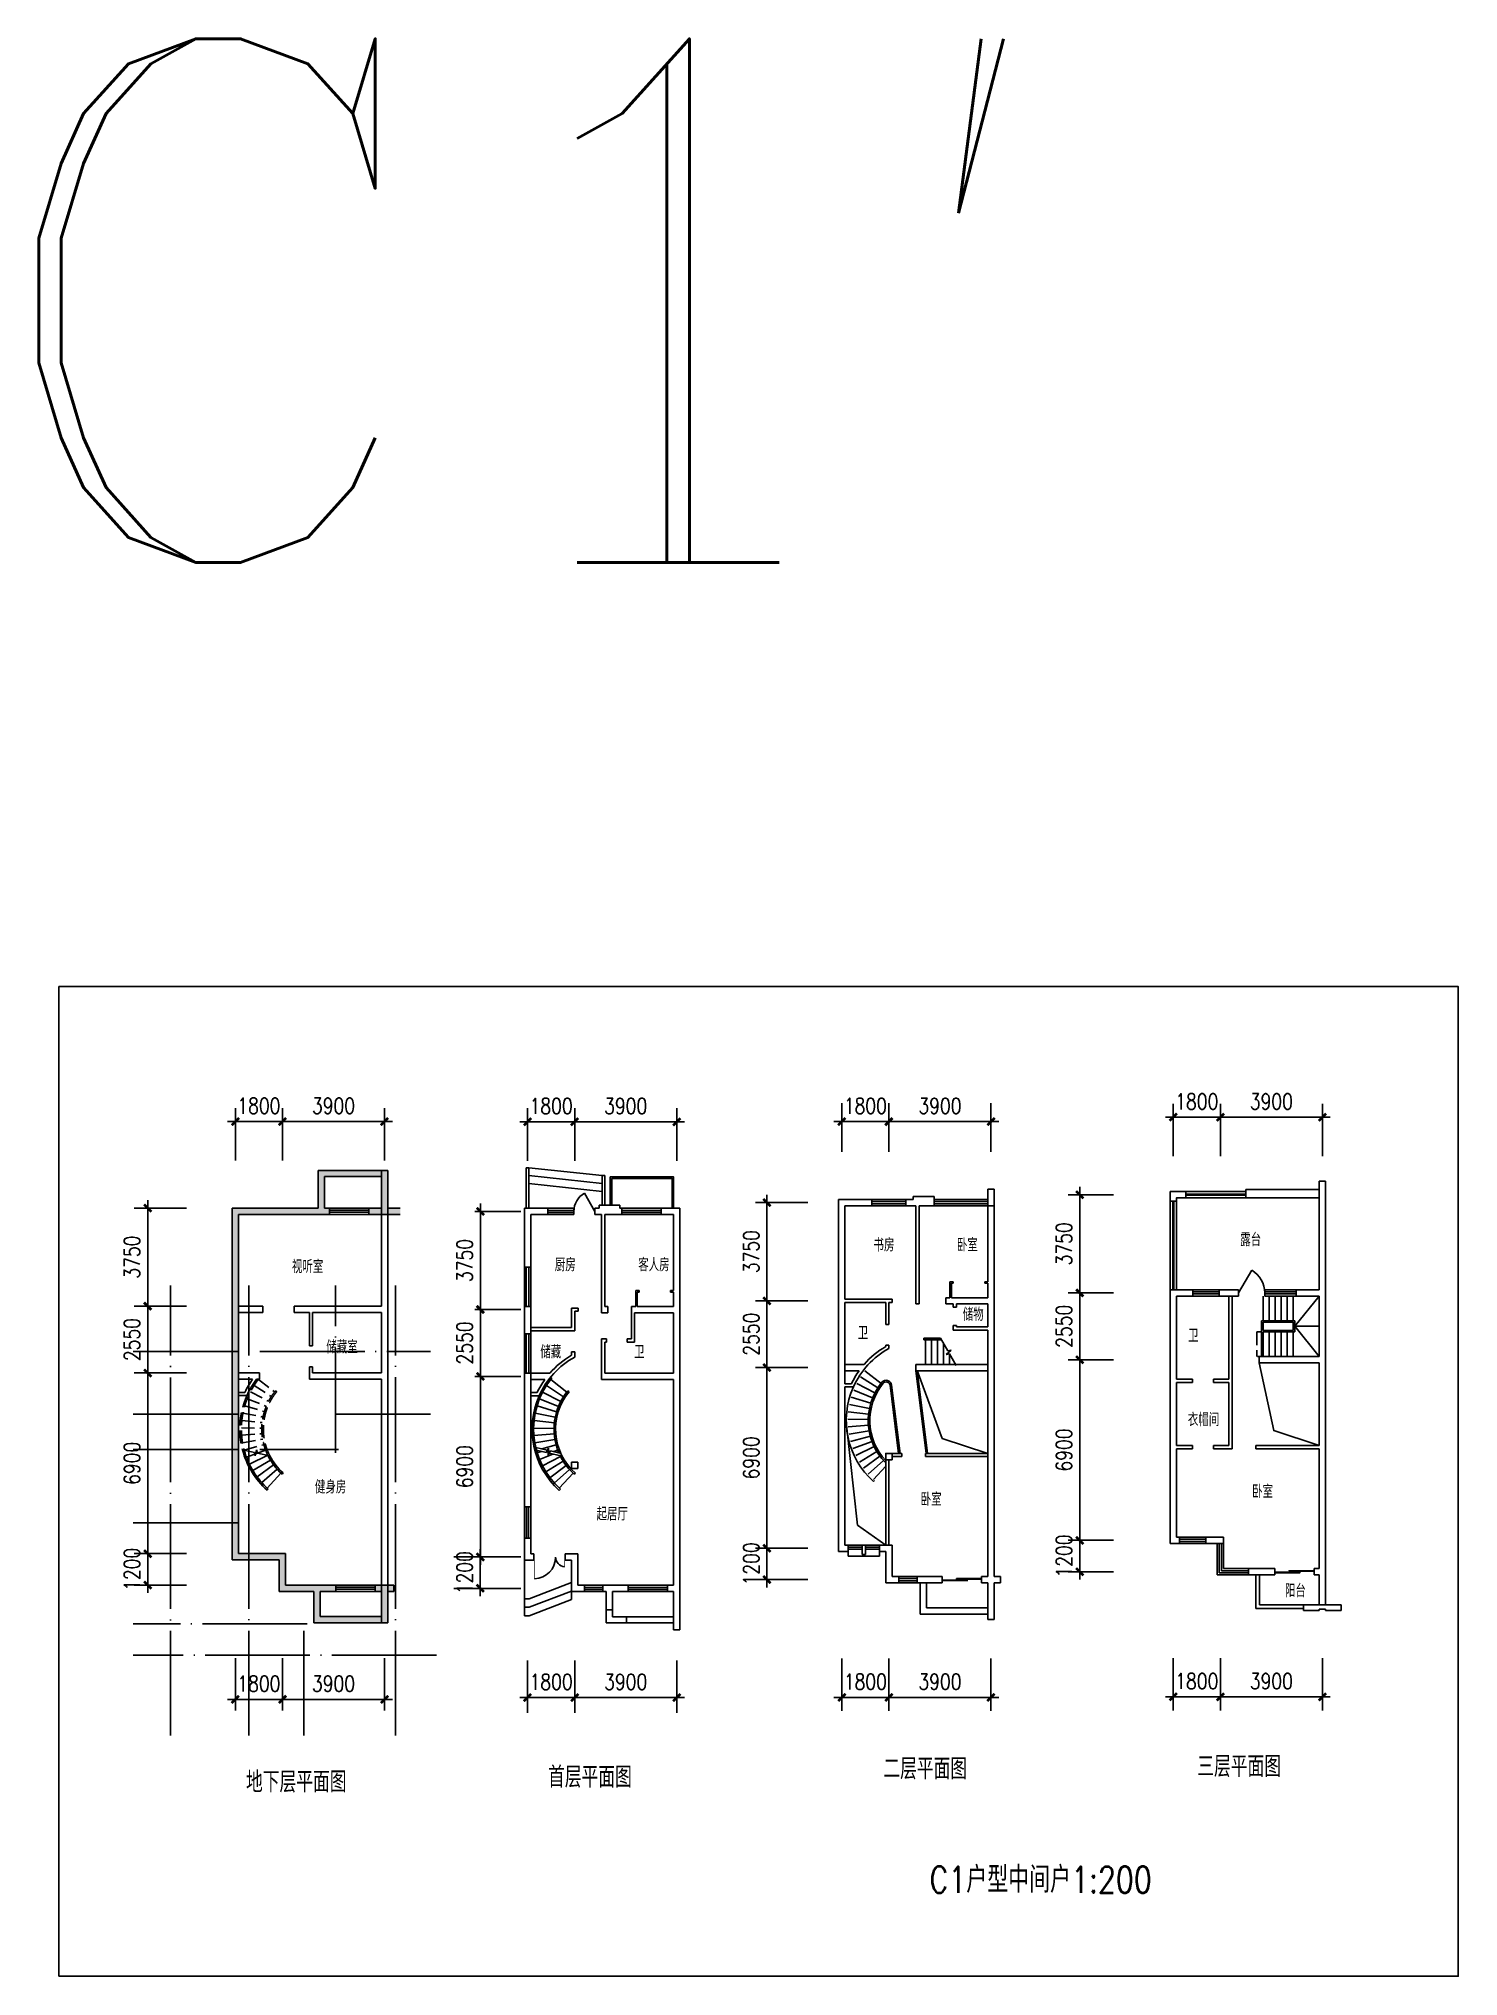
# Model space of a CAD drawing. Extents: x -144404 to 147451, y -180554 to 49126.
# Drawn here: x -14079 to 40152, y -60881 to 13126 of the extents above; entities that cross this region are included whole.
import ezdxf

# ---------------------------------------------------------------- set-up
doc = ezdxf.new("R2010")
doc.units = 0
doc.header["$LTSCALE"] = 2000
doc.header["$MEASUREMENT"] = 0
doc.linetypes.add('DASH', pattern=[0.35, 0.25, -0.1])
doc.linetypes.add('DOTE', pattern=[2.42, 2, -0.2, 0.02, -0.2])
doc.layers.get('0').update_dxf_attribs({"color": 3, "linetype": 'CONTINUOUS'})
doc.layers.get('DEFPOINTS').update_dxf_attribs({"linetype": 'CONTINUOUS'})
for name, color, linetype in [('AXIS', 3, 'CONTINUOUS'), ('DOTE', 1, 'DOTE'), ('JIAJU', 6, 'CONTINUOUS'), ('OTHER', 7, 'CONTINUOUS'), ('PUB_DIM', 3, 'CONTINUOUS'), ('PUB_TEXT', 7, 'CONTINUOUS'), ('PUB_TITLE', 4, 'CONTINUOUS'), ('ROOF', 4, 'CONTINUOUS'), ('STAIR', 6, 'CONTINUOUS'), ('WALL', 255, 'CONTINUOUS'), ('WINDOW', 4, 'CONTINUOUS')]:
    doc.layers.add(name, color=color, linetype=linetype)
doc.styles.add('-宋体', font='simplex.shx', dxfattribs={"width": 0.8, "bigfont": 'hztxt.shx'})
doc.styles.add('DIM_FONT', font='SIMPLEX.shx', dxfattribs={"width": 0.8})
doc.styles.add('ROMANC', font='romanc', dxfattribs={"width": 0.8})
doc.dimstyles.new('AXIS200', dxfattribs={"dimscale": 2, "dimtxt": 300, "dimasz": 1, "dimexe": 250, "dimexo": 300, "dimgap": 150, "dimtad": 1, "dimdec": 0, "dimzin": 0, "dimtxsty": 'DIM_FONT', "dimblk": '_DIMX', "dimcen": 0.09, "dimse1": 1, "dimse2": 1, "dimclrt": 7, "dimazin": 3, "dimtfac": 1, "dimtdec": 0, "dimtix": 1, "dimtmove": 0, "dimatfit": 3, "dimtolj": 1, "dimtzin": 0})

msp = doc.modelspace()

# ---------------------------------------------------------------- texts
at = {"layer": 'PUB_TEXT', "linetype": 'CONTINUOUS', "style": 'ROMANC'}
msp.add_text("C1'", height=20000, dxfattribs=at).set_placement((-16650.9, -6873.5))
at = {"layer": 'PUB_TEXT', "style": '-宋体', "width": 0.8}
for s, height, p in [('露台', 500, (31823.2, -32995.6)), ('书房        卧室', 500, (17812.2, -33198.3)), ('视听室', 500, (-4406.2, -34025.4)), ('厨房        客人房', 500, (5638, -33955.5)), ('储物', 500, (21221.6, -35852.9)), ('卫', 500, (17212, -36557.5)), ('卫', 500, (29833.1, -36658.2)), ('储藏室', 500, (-3091.9, -37096.1)), ('储藏', 500, (5084.8, -37282.8)), ('卫', 500, (8668.4, -37282.8)), ('衣帽间', 500, (29820.9, -39870.6)), ('健身房', 500, (-3528.3, -42443.3)), ('卧室', 500, (32276, -42613.1)), ('起居厅', 500, (7229.8, -43473.8)), ('卧室', 500, (19614.1, -42914)), ('阳台', 500, (33531.5, -46403.7)), ('二层平面图  ', 800, (18189.4, -53356.8)), ('三层平面图  ', 800, (30180.3, -53268.2)), ('地下层平面图 ', 800, (-6160.3, -53861.9)), ('首层平面图  ', 800, (5378.9, -53674.1)), ('C1户型中间户1:200', 1000, (19951.3, -57690.8))]:
    msp.add_text(s, height=height, dxfattribs=at).set_placement(p)

# ---------------------------------------------------------------- blocks, each defined once
blk = doc.blocks.new('_DIMX')
blk.add_line((-150, 0), (150, 0))
at = {"const_width": 50}
blk.add_lwpolyline([(-70, -70), (70, 70)], dxfattribs=at)
blk = doc.blocks.new('*D196')
at = {"color": 0, "linetype": 'BYBLOCK'}
for p, q in [((61431, 28537), (61429, 28537)), ((63233, 28537), (61433, 28537)), ((63235, 28537), (63237, 28537))]:
    blk.add_line(p, q, dxfattribs=at)
at = {"layer": 'DEFPOINTS', "color": 0, "linetype": 'BYBLOCK'}
for p in [(61433, 34137), (63233, 34137), (61433, 28537)]:
    blk.add_point(p, dxfattribs=at)
at = {"color": 0, "linetype": 'BYBLOCK', "xscale": 2, "yscale": 2, "zscale": 2}
blk.add_blockref('_DIMX', (61433, 28537), dxfattribs=at)
at = {"color": 0, "linetype": 'BYBLOCK', "xscale": 2, "yscale": 2, "zscale": 2, "rotation": 180}
blk.add_blockref('_DIMX', (63233, 28537), dxfattribs=at)
at = {"color": 7, "linetype": 'BYBLOCK', "insert": (62333, 29137), "char_height": 600, "attachment_point": 5, "style": 'DIM_FONT'}
blk.add_mtext('\\A1;1800', dxfattribs=at)
blk = doc.blocks.new('*D195')
at = {"color": 0, "linetype": 'BYBLOCK'}
blk.add_line((67131, 28537), (63235, 28537), dxfattribs=at)
at = {"layer": 'DEFPOINTS', "color": 0, "linetype": 'BYBLOCK'}
for p in [(63233, 34137), (67133, 34137), (63233, 28537)]:
    blk.add_point(p, dxfattribs=at)
at = {"color": 0, "linetype": 'BYBLOCK', "xscale": 2, "yscale": 2, "zscale": 2, "rotation": 180}
blk.add_blockref('_DIMX', (63233, 28537), dxfattribs=at)
at = {"color": 0, "linetype": 'BYBLOCK', "xscale": 2, "yscale": 2, "zscale": 2}
blk.add_blockref('_DIMX', (67133, 28537), dxfattribs=at)
at = {"color": 7, "linetype": 'BYBLOCK', "insert": (65183, 29137), "char_height": 600, "attachment_point": 5, "style": 'DIM_FONT'}
blk.add_mtext('\\A1;3900', dxfattribs=at)
blk = doc.blocks.new('*D197')
at = {"color": 0, "linetype": 'BYBLOCK'}
blk.add_line((67131, 50049), (63235, 50049), dxfattribs=at)
at = {"layer": 'DEFPOINTS', "color": 0, "linetype": 'BYBLOCK'}
for p in [(63233, 50049), (63233, 44449), (67133, 44449)]:
    blk.add_point(p, dxfattribs=at)
at = {"color": 0, "linetype": 'BYBLOCK', "xscale": 2, "yscale": 2, "zscale": 2, "rotation": 180}
blk.add_blockref('_DIMX', (63233, 50049), dxfattribs=at)
at = {"color": 0, "linetype": 'BYBLOCK', "xscale": 2, "yscale": 2, "zscale": 2}
blk.add_blockref('_DIMX', (67133, 50049), dxfattribs=at)
at = {"color": 7, "linetype": 'BYBLOCK', "insert": (65183, 50649), "char_height": 600, "attachment_point": 5, "style": 'DIM_FONT'}
blk.add_mtext('\\A1;3900', dxfattribs=at)
blk = doc.blocks.new('_WBLK')
for p, q in [((-0.5, 0.5), (0.5, 0.5)), ((0.5, 0.167), (-0.5, 0.167)), ((0.5, -0.167), (-0.5, -0.167)), ((-0.5, -0.5), (0.5, -0.5))]:
    blk.add_line(p, q)
blk = doc.blocks.new('*D198')
at = {"color": 0, "linetype": 'BYBLOCK'}
for p, q in [((61431, 50049), (61429, 50049)), ((63233, 50049), (61433, 50049)), ((63235, 50049), (63237, 50049))]:
    blk.add_line(p, q, dxfattribs=at)
at = {"layer": 'DEFPOINTS', "color": 0, "linetype": 'BYBLOCK'}
for p in [(61433, 50049), (61433, 44449), (63233, 44449)]:
    blk.add_point(p, dxfattribs=at)
at = {"color": 0, "linetype": 'BYBLOCK', "xscale": 2, "yscale": 2, "zscale": 2}
blk.add_blockref('_DIMX', (61433, 50049), dxfattribs=at)
at = {"color": 0, "linetype": 'BYBLOCK', "xscale": 2, "yscale": 2, "zscale": 2, "rotation": 180}
blk.add_blockref('_DIMX', (63233, 50049), dxfattribs=at)
at = {"color": 7, "linetype": 'BYBLOCK', "insert": (62333, 50649), "char_height": 600, "attachment_point": 5, "style": 'DIM_FONT'}
blk.add_mtext('\\A1;1800', dxfattribs=at)
blk = doc.blocks.new('*D201')
at = {"color": 0, "linetype": 'BYBLOCK'}
blk.add_line((56163, 40323), (56163, 33427), dxfattribs=at)
at = {"layer": 'DEFPOINTS', "color": 0, "linetype": 'BYBLOCK'}
for p in [(60163, 40325), (56163, 33425), (60163, 33425)]:
    blk.add_point(p, dxfattribs=at)
at = {"color": 0, "linetype": 'BYBLOCK', "xscale": 2, "yscale": 2, "zscale": 2}
for p, rotation in [((56163, 40325), 90), ((56163, 33425), 270)]:
    blk.add_blockref('_DIMX', p, dxfattribs=dict(at, rotation=rotation))
at = {"color": 7, "linetype": 'BYBLOCK', "insert": (55563, 36875), "char_height": 600, "attachment_point": 5, "rotation": 90, "style": 'DIM_FONT'}
blk.add_mtext('\\A1;6900', dxfattribs=at)
blk = doc.blocks.new('*D202')
at = {"color": 0, "linetype": 'BYBLOCK'}
for p, q in [((56163, 33427), (56163, 33429)), ((56163, 33425), (56163, 32225)), ((56163, 32223), (56163, 32221))]:
    blk.add_line(p, q, dxfattribs=at)
at = {"layer": 'DEFPOINTS', "color": 0, "linetype": 'BYBLOCK'}
for p in [(60163, 33425), (56163, 32225), (60163, 32225)]:
    blk.add_point(p, dxfattribs=at)
at = {"color": 0, "linetype": 'BYBLOCK', "xscale": 2, "yscale": 2, "zscale": 2}
for p, rotation in [((56163, 33425), 270), ((56163, 32225), 90)]:
    blk.add_blockref('_DIMX', p, dxfattribs=dict(at, rotation=rotation))
at = {"color": 7, "linetype": 'BYBLOCK', "insert": (55563, 32825), "char_height": 600, "attachment_point": 5, "rotation": 90, "style": 'DIM_FONT'}
blk.add_mtext('\\A1;1200', dxfattribs=at)
blk = doc.blocks.new('*D199')
at = {"color": 0, "linetype": 'BYBLOCK'}
blk.add_line((56163, 46623), (56163, 42877), dxfattribs=at)
at = {"layer": 'DEFPOINTS', "color": 0, "linetype": 'BYBLOCK'}
for p in [(60163, 46625), (56163, 42875), (60163, 42875)]:
    blk.add_point(p, dxfattribs=at)
at = {"color": 0, "linetype": 'BYBLOCK', "xscale": 2, "yscale": 2, "zscale": 2}
for p, rotation in [((56163, 46625), 90), ((56163, 42875), 270)]:
    blk.add_blockref('_DIMX', p, dxfattribs=dict(at, rotation=rotation))
at = {"color": 7, "linetype": 'BYBLOCK', "insert": (55563, 44750), "char_height": 600, "attachment_point": 5, "rotation": 90, "style": 'DIM_FONT'}
blk.add_mtext('\\A1;3750', dxfattribs=at)
blk = doc.blocks.new('*D200')
at = {"color": 0, "linetype": 'BYBLOCK'}
blk.add_line((56163, 42873), (56163, 40327), dxfattribs=at)
at = {"layer": 'DEFPOINTS', "color": 0, "linetype": 'BYBLOCK'}
for p in [(60163, 42875), (56163, 40325), (60163, 40325)]:
    blk.add_point(p, dxfattribs=at)
at = {"color": 0, "linetype": 'BYBLOCK', "xscale": 2, "yscale": 2, "zscale": 2}
for p, rotation in [((56163, 42875), 90), ((56163, 40325), 270)]:
    blk.add_blockref('_DIMX', p, dxfattribs=dict(at, rotation=rotation))
at = {"color": 7, "linetype": 'BYBLOCK', "insert": (55563, 41600), "char_height": 600, "attachment_point": 5, "rotation": 90, "style": 'DIM_FONT'}
blk.add_mtext('\\A1;2550', dxfattribs=at)
blk = doc.blocks.new('*D207')
at = {"color": 0, "linetype": 'BYBLOCK'}
for p, q in [((86739, 28242), (86737, 28242)), ((88541, 28242), (86741, 28242)), ((88543, 28242), (88545, 28242))]:
    blk.add_line(p, q, dxfattribs=at)
at = {"layer": 'DEFPOINTS', "color": 0, "linetype": 'BYBLOCK'}
for p in [(86741, 33842), (88541, 33842), (86741, 28242)]:
    blk.add_point(p, dxfattribs=at)
at = {"color": 0, "linetype": 'BYBLOCK', "xscale": 2, "yscale": 2, "zscale": 2}
blk.add_blockref('_DIMX', (86741, 28242), dxfattribs=at)
at = {"color": 0, "linetype": 'BYBLOCK', "xscale": 2, "yscale": 2, "zscale": 2, "rotation": 180}
blk.add_blockref('_DIMX', (88541, 28242), dxfattribs=at)
at = {"color": 7, "linetype": 'BYBLOCK', "insert": (87641, 28842), "char_height": 600, "attachment_point": 5, "style": 'DIM_FONT'}
blk.add_mtext('\\A1;1800', dxfattribs=at)
blk = doc.blocks.new('*D206')
at = {"color": 0, "linetype": 'BYBLOCK'}
blk.add_line((92439, 28242), (88543, 28242), dxfattribs=at)
at = {"layer": 'DEFPOINTS', "color": 0, "linetype": 'BYBLOCK'}
for p in [(88541, 33842), (92441, 33842), (88541, 28242)]:
    blk.add_point(p, dxfattribs=at)
at = {"color": 0, "linetype": 'BYBLOCK', "xscale": 2, "yscale": 2, "zscale": 2, "rotation": 180}
blk.add_blockref('_DIMX', (88541, 28242), dxfattribs=at)
at = {"color": 0, "linetype": 'BYBLOCK', "xscale": 2, "yscale": 2, "zscale": 2}
blk.add_blockref('_DIMX', (92441, 28242), dxfattribs=at)
at = {"color": 7, "linetype": 'BYBLOCK', "insert": (90491, 28842), "char_height": 600, "attachment_point": 5, "style": 'DIM_FONT'}
blk.add_mtext('\\A1;3900', dxfattribs=at)
blk = doc.blocks.new('*D210')
at = {"color": 0, "linetype": 'BYBLOCK'}
for p, q in [((86739, 50236), (86737, 50236)), ((88541, 50236), (86741, 50236)), ((88543, 50236), (88545, 50236))]:
    blk.add_line(p, q, dxfattribs=at)
at = {"layer": 'DEFPOINTS', "color": 0, "linetype": 'BYBLOCK'}
for p in [(86741, 50236), (86741, 44636), (88541, 44636)]:
    blk.add_point(p, dxfattribs=at)
at = {"color": 0, "linetype": 'BYBLOCK', "xscale": 2, "yscale": 2, "zscale": 2}
blk.add_blockref('_DIMX', (86741, 50236), dxfattribs=at)
at = {"color": 0, "linetype": 'BYBLOCK', "xscale": 2, "yscale": 2, "zscale": 2, "rotation": 180}
blk.add_blockref('_DIMX', (88541, 50236), dxfattribs=at)
at = {"color": 7, "linetype": 'BYBLOCK', "insert": (87641, 50836), "char_height": 600, "attachment_point": 5, "style": 'DIM_FONT'}
blk.add_mtext('\\A1;1800', dxfattribs=at)
blk = doc.blocks.new('*D209')
at = {"color": 0, "linetype": 'BYBLOCK'}
blk.add_line((92439, 50236), (88543, 50236), dxfattribs=at)
at = {"layer": 'DEFPOINTS', "color": 0, "linetype": 'BYBLOCK'}
for p in [(88541, 50236), (88541, 44636), (92441, 44636)]:
    blk.add_point(p, dxfattribs=at)
at = {"color": 0, "linetype": 'BYBLOCK', "xscale": 2, "yscale": 2, "zscale": 2, "rotation": 180}
blk.add_blockref('_DIMX', (88541, 50236), dxfattribs=at)
at = {"color": 0, "linetype": 'BYBLOCK', "xscale": 2, "yscale": 2, "zscale": 2}
blk.add_blockref('_DIMX', (92441, 50236), dxfattribs=at)
at = {"color": 7, "linetype": 'BYBLOCK', "insert": (90491, 50836), "char_height": 600, "attachment_point": 5, "style": 'DIM_FONT'}
blk.add_mtext('\\A1;3900', dxfattribs=at)
blk = doc.blocks.new('*D204')
at = {"color": 0, "linetype": 'BYBLOCK'}
blk.add_line((82879, 40510), (82879, 33614), dxfattribs=at)
at = {"layer": 'DEFPOINTS', "color": 0, "linetype": 'BYBLOCK'}
for p in [(83931, 40512), (82879, 33612), (83931, 33612)]:
    blk.add_point(p, dxfattribs=at)
at = {"color": 0, "linetype": 'BYBLOCK', "xscale": 2, "yscale": 2, "zscale": 2}
for p, rotation in [((82879, 40512), 90), ((82879, 33612), 270)]:
    blk.add_blockref('_DIMX', p, dxfattribs=dict(at, rotation=rotation))
at = {"color": 7, "linetype": 'BYBLOCK', "insert": (82279, 37062), "char_height": 600, "attachment_point": 5, "rotation": 90, "style": 'DIM_FONT'}
blk.add_mtext('\\A1;6900', dxfattribs=at)
blk = doc.blocks.new('*D205')
at = {"color": 0, "linetype": 'BYBLOCK'}
for p, q in [((82879, 33614), (82879, 33616)), ((82879, 33612), (82879, 32412)), ((82879, 32410), (82879, 32408))]:
    blk.add_line(p, q, dxfattribs=at)
at = {"layer": 'DEFPOINTS', "color": 0, "linetype": 'BYBLOCK'}
for p in [(83931, 33612), (82879, 32412), (83931, 32412)]:
    blk.add_point(p, dxfattribs=at)
at = {"color": 0, "linetype": 'BYBLOCK', "xscale": 2, "yscale": 2, "zscale": 2}
for p, rotation in [((82879, 33612), 270), ((82879, 32412), 90)]:
    blk.add_blockref('_DIMX', p, dxfattribs=dict(at, rotation=rotation))
at = {"color": 7, "linetype": 'BYBLOCK', "insert": (82279, 33012), "char_height": 600, "attachment_point": 5, "rotation": 90, "style": 'DIM_FONT'}
blk.add_mtext('\\A1;1200', dxfattribs=at)
blk = doc.blocks.new('M_B15SGY')
at = {"linetype": 'CONTINUOUS'}
for p, q in [((-0.5, 0.5), (0.5, 0.5)), ((0.5, 0.167), (-0.5, 0.167)), ((0.5, -0.167), (-0.5, -0.167))]:
    blk.add_line(p, q, dxfattribs=at)
blk = doc.blocks.new('M_A17ORW')
at = {"const_width": 0.02}
for points in [[(-0.481, -0.001), (-0.481, -0.308)], [(0.481, 0.001), (0.481, -0.691)]]:
    blk.add_lwpolyline(points, dxfattribs=at)
for centre, radius, start, end in [((-0.501, -0.003), 0.307, 274.24917, 0.21013), ((0.505, 0.002), 0.699, 180.27623, 268.06031)]:
    blk.add_arc(centre, radius, start, end)
blk = doc.blocks.new('*D203')
at = {"color": 0, "linetype": 'BYBLOCK'}
blk.add_line((82879, 43060), (82879, 40514), dxfattribs=at)
at = {"layer": 'DEFPOINTS', "color": 0, "linetype": 'BYBLOCK'}
for p in [(83931, 43062), (82879, 40512), (83931, 40512)]:
    blk.add_point(p, dxfattribs=at)
at = {"color": 0, "linetype": 'BYBLOCK', "xscale": 2, "yscale": 2, "zscale": 2}
for p, rotation in [((82879, 43062), 90), ((82879, 40512), 270)]:
    blk.add_blockref('_DIMX', p, dxfattribs=dict(at, rotation=rotation))
at = {"color": 7, "linetype": 'BYBLOCK', "insert": (82279, 41787), "char_height": 600, "attachment_point": 5, "rotation": 90, "style": 'DIM_FONT'}
blk.add_mtext('\\A1;2550', dxfattribs=at)
blk = doc.blocks.new('*D208')
at = {"color": 0, "linetype": 'BYBLOCK'}
blk.add_line((82879, 46810), (82879, 43064), dxfattribs=at)
at = {"layer": 'DEFPOINTS', "color": 0, "linetype": 'BYBLOCK'}
for p in [(83931, 46812), (82879, 43062), (83931, 43062)]:
    blk.add_point(p, dxfattribs=at)
at = {"color": 0, "linetype": 'BYBLOCK', "xscale": 2, "yscale": 2, "zscale": 2}
for p, rotation in [((82879, 46812), 90), ((82879, 43062), 270)]:
    blk.add_blockref('_DIMX', p, dxfattribs=dict(at, rotation=rotation))
at = {"color": 7, "linetype": 'BYBLOCK', "insert": (82279, 44937), "char_height": 600, "attachment_point": 5, "rotation": 90, "style": 'DIM_FONT'}
blk.add_mtext('\\A1;3750', dxfattribs=at)
blk = doc.blocks.new('_GCBLK')
at = {"linetype": 'DASH'}
for p, q in [((-0.5, -0.5), (-0.5, 0.5)), ((0.5, -0.5), (0.5, 0.5)), ((-0.5, 0.2), (0.5, 0.2)), ((-0.5, -0.2), (0.5, -0.2))]:
    blk.add_line(p, q, dxfattribs=at)
blk = doc.blocks.new('_DBLK')
blk.add_line((-0.5, 0), (0, -0.866))
blk.add_arc((-0.5, 0), 1, 300, 0)
blk = doc.blocks.new('M_B0OPK')
for p, q in [((-0.5, 0.5), (0.5, 0.5)), ((0.5, 0.167), (-0.5, 0.167)), ((0.5, -0.167), (-0.5, -0.167)), ((-0.5, -0.5), (0.5, -0.5))]:
    blk.add_line(p, q)
blk = doc.blocks.new('*D214')
at = {"color": 0, "linetype": 'BYBLOCK'}
for p, q in [((110309, 28995), (110307, 28995)), ((112111, 28995), (110311, 28995)), ((112113, 28995), (112115, 28995))]:
    blk.add_line(p, q, dxfattribs=at)
at = {"layer": 'DEFPOINTS', "color": 0, "linetype": 'BYBLOCK'}
for p in [(110311, 34595), (112111, 34595), (110311, 28995)]:
    blk.add_point(p, dxfattribs=at)
at = {"color": 0, "linetype": 'BYBLOCK', "xscale": 2, "yscale": 2, "zscale": 2}
blk.add_blockref('_DIMX', (110311, 28995), dxfattribs=at)
at = {"color": 0, "linetype": 'BYBLOCK', "xscale": 2, "yscale": 2, "zscale": 2, "rotation": 180}
blk.add_blockref('_DIMX', (112111, 28995), dxfattribs=at)
at = {"color": 7, "linetype": 'BYBLOCK', "insert": (111211, 29595), "char_height": 600, "attachment_point": 5, "style": 'DIM_FONT'}
blk.add_mtext('\\A1;1800', dxfattribs=at)
blk = doc.blocks.new('*D213')
at = {"color": 0, "linetype": 'BYBLOCK'}
blk.add_line((116009, 28995), (112113, 28995), dxfattribs=at)
at = {"layer": 'DEFPOINTS', "color": 0, "linetype": 'BYBLOCK'}
for p in [(112111, 34595), (116011, 34595), (112111, 28995)]:
    blk.add_point(p, dxfattribs=at)
at = {"color": 0, "linetype": 'BYBLOCK', "xscale": 2, "yscale": 2, "zscale": 2, "rotation": 180}
blk.add_blockref('_DIMX', (112111, 28995), dxfattribs=at)
at = {"color": 0, "linetype": 'BYBLOCK', "xscale": 2, "yscale": 2, "zscale": 2}
blk.add_blockref('_DIMX', (116011, 28995), dxfattribs=at)
at = {"color": 7, "linetype": 'BYBLOCK', "insert": (114061, 29595), "char_height": 600, "attachment_point": 5, "style": 'DIM_FONT'}
blk.add_mtext('\\A1;3900', dxfattribs=at)
blk = doc.blocks.new('*D218')
at = {"color": 0, "linetype": 'BYBLOCK'}
for p, q in [((110309, 49847), (110307, 49847)), ((112111, 49847), (110311, 49847)), ((112113, 49847), (112115, 49847))]:
    blk.add_line(p, q, dxfattribs=at)
at = {"layer": 'DEFPOINTS', "color": 0, "linetype": 'BYBLOCK'}
for p in [(110311, 49847), (110311, 44808), (112111, 44808)]:
    blk.add_point(p, dxfattribs=at)
at = {"color": 0, "linetype": 'BYBLOCK', "xscale": 2, "yscale": 2, "zscale": 2}
blk.add_blockref('_DIMX', (110311, 49847), dxfattribs=at)
at = {"color": 0, "linetype": 'BYBLOCK', "xscale": 2, "yscale": 2, "zscale": 2, "rotation": 180}
blk.add_blockref('_DIMX', (112111, 49847), dxfattribs=at)
at = {"color": 7, "linetype": 'BYBLOCK', "insert": (111211, 50447), "char_height": 600, "attachment_point": 5, "style": 'DIM_FONT'}
blk.add_mtext('\\A1;1800', dxfattribs=at)
blk = doc.blocks.new('*D217')
at = {"color": 0, "linetype": 'BYBLOCK'}
blk.add_line((116009, 49847), (112113, 49847), dxfattribs=at)
at = {"layer": 'DEFPOINTS', "color": 0, "linetype": 'BYBLOCK'}
for p in [(112111, 49847), (112111, 44808), (116011, 44808)]:
    blk.add_point(p, dxfattribs=at)
at = {"color": 0, "linetype": 'BYBLOCK', "xscale": 2, "yscale": 2, "zscale": 2, "rotation": 180}
blk.add_blockref('_DIMX', (112111, 49847), dxfattribs=at)
at = {"color": 0, "linetype": 'BYBLOCK', "xscale": 2, "yscale": 2, "zscale": 2}
blk.add_blockref('_DIMX', (116011, 49847), dxfattribs=at)
at = {"color": 7, "linetype": 'BYBLOCK', "insert": (114061, 50447), "char_height": 600, "attachment_point": 5, "style": 'DIM_FONT'}
blk.add_mtext('\\A1;3900', dxfattribs=at)
blk = doc.blocks.new('*D212')
at = {"color": 0, "linetype": 'BYBLOCK'}
blk.add_line((106554, 40682), (106554, 33786), dxfattribs=at)
at = {"layer": 'DEFPOINTS', "color": 0, "linetype": 'BYBLOCK'}
for p in [(110954, 40684), (106554, 33784), (110954, 33784)]:
    blk.add_point(p, dxfattribs=at)
at = {"color": 0, "linetype": 'BYBLOCK', "xscale": 2, "yscale": 2, "zscale": 2}
for p, rotation in [((106554, 40684), 90), ((106554, 33784), 270)]:
    blk.add_blockref('_DIMX', p, dxfattribs=dict(at, rotation=rotation))
at = {"color": 7, "linetype": 'BYBLOCK', "insert": (105954, 37234), "char_height": 600, "attachment_point": 5, "rotation": 90, "style": 'DIM_FONT'}
blk.add_mtext('\\A1;6900', dxfattribs=at)
blk = doc.blocks.new('*D215')
at = {"color": 0, "linetype": 'BYBLOCK'}
for p, q in [((106554, 33786), (106554, 33788)), ((106554, 33784), (106554, 32584)), ((106554, 32582), (106554, 32580))]:
    blk.add_line(p, q, dxfattribs=at)
at = {"layer": 'DEFPOINTS', "color": 0, "linetype": 'BYBLOCK'}
for p in [(110954, 33784), (106554, 32584), (110954, 32584)]:
    blk.add_point(p, dxfattribs=at)
at = {"color": 0, "linetype": 'BYBLOCK', "xscale": 2, "yscale": 2, "zscale": 2}
for p, rotation in [((106554, 33784), 270), ((106554, 32584), 90)]:
    blk.add_blockref('_DIMX', p, dxfattribs=dict(at, rotation=rotation))
at = {"color": 7, "linetype": 'BYBLOCK', "insert": (105954, 33184), "char_height": 600, "attachment_point": 5, "rotation": 90, "style": 'DIM_FONT'}
blk.add_mtext('\\A1;1200', dxfattribs=at)
blk = doc.blocks.new('M_A14NPV')
for points in [[(0.18, 0.178), (0.177, 0.16), (-0.617, 0.16), (-0.617, 0.181)], [(0.632, 0.226), (0.629, 0.208), (-0.164, 0.208), (-0.164, 0.229)]]:
    blk.add_lwpolyline(points, close=True)
blk = doc.blocks.new('*D216')
at = {"color": 0, "linetype": 'BYBLOCK'}
blk.add_line((106554, 43232), (106554, 40686), dxfattribs=at)
at = {"layer": 'DEFPOINTS', "color": 0, "linetype": 'BYBLOCK'}
for p in [(110954, 43234), (106554, 40684), (110954, 40684)]:
    blk.add_point(p, dxfattribs=at)
at = {"color": 0, "linetype": 'BYBLOCK', "xscale": 2, "yscale": 2, "zscale": 2}
for p, rotation in [((106554, 43234), 90), ((106554, 40684), 270)]:
    blk.add_blockref('_DIMX', p, dxfattribs=dict(at, rotation=rotation))
at = {"color": 7, "linetype": 'BYBLOCK', "insert": (105954, 41959), "char_height": 600, "attachment_point": 5, "rotation": 90, "style": 'DIM_FONT'}
blk.add_mtext('\\A1;2550', dxfattribs=at)
blk = doc.blocks.new('*D211')
at = {"color": 0, "linetype": 'BYBLOCK'}
blk.add_line((106554, 46982), (106554, 43236), dxfattribs=at)
at = {"layer": 'DEFPOINTS', "color": 0, "linetype": 'BYBLOCK'}
for p in [(110954, 46984), (106554, 43234), (110954, 43234)]:
    blk.add_point(p, dxfattribs=at)
at = {"color": 0, "linetype": 'BYBLOCK', "xscale": 2, "yscale": 2, "zscale": 2}
for p, rotation in [((106554, 46984), 90), ((106554, 43234), 270)]:
    blk.add_blockref('_DIMX', p, dxfattribs=dict(at, rotation=rotation))
at = {"color": 7, "linetype": 'BYBLOCK', "insert": (105954, 45109), "char_height": 600, "attachment_point": 5, "rotation": 90, "style": 'DIM_FONT'}
blk.add_mtext('\\A1;3750', dxfattribs=at)
blk = doc.blocks.new('*D226')
at = {"color": 0, "linetype": 'BYBLOCK'}
blk.add_line((130201, 46982), (130201, 43236), dxfattribs=at)
at = {"layer": 'DEFPOINTS', "color": 0, "linetype": 'BYBLOCK'}
for p in [(133560, 46984), (130201, 43234), (133560, 43234)]:
    blk.add_point(p, dxfattribs=at)
at = {"color": 0, "linetype": 'BYBLOCK', "xscale": 2, "yscale": 2, "zscale": 2}
for p, rotation in [((130201, 46984), 90), ((130201, 43234), 270)]:
    blk.add_blockref('_DIMX', p, dxfattribs=dict(at, rotation=rotation))
at = {"color": 7, "linetype": 'BYBLOCK', "insert": (129601, 45109), "char_height": 600, "attachment_point": 5, "rotation": 90, "style": 'DIM_FONT'}
blk.add_mtext('\\A1;3750', dxfattribs=at)
blk = doc.blocks.new('*D225')
at = {"color": 0, "linetype": 'BYBLOCK'}
blk.add_line((130201, 43232), (130201, 40686), dxfattribs=at)
at = {"layer": 'DEFPOINTS', "color": 0, "linetype": 'BYBLOCK'}
for p in [(133560, 43234), (130201, 40684), (133560, 40684)]:
    blk.add_point(p, dxfattribs=at)
at = {"color": 0, "linetype": 'BYBLOCK', "xscale": 2, "yscale": 2, "zscale": 2}
for p, rotation in [((130201, 43234), 90), ((130201, 40684), 270)]:
    blk.add_blockref('_DIMX', p, dxfattribs=dict(at, rotation=rotation))
at = {"color": 7, "linetype": 'BYBLOCK', "insert": (129601, 41959), "char_height": 600, "attachment_point": 5, "rotation": 90, "style": 'DIM_FONT'}
blk.add_mtext('\\A1;2550', dxfattribs=at)
blk = doc.blocks.new('*D223')
at = {"color": 0, "linetype": 'BYBLOCK'}
for p, q in [((130201, 33786), (130201, 33788)), ((130201, 33784), (130201, 32584)), ((130201, 32582), (130201, 32580))]:
    blk.add_line(p, q, dxfattribs=at)
at = {"layer": 'DEFPOINTS', "color": 0, "linetype": 'BYBLOCK'}
for p in [(133560, 33784), (130201, 32584), (133560, 32584)]:
    blk.add_point(p, dxfattribs=at)
at = {"color": 0, "linetype": 'BYBLOCK', "xscale": 2, "yscale": 2, "zscale": 2}
for p, rotation in [((130201, 33784), 270), ((130201, 32584), 90)]:
    blk.add_blockref('_DIMX', p, dxfattribs=dict(at, rotation=rotation))
at = {"color": 7, "linetype": 'BYBLOCK', "insert": (129601, 33184), "char_height": 600, "attachment_point": 5, "rotation": 90, "style": 'DIM_FONT'}
blk.add_mtext('\\A1;1200', dxfattribs=at)
blk = doc.blocks.new('*D224')
at = {"color": 0, "linetype": 'BYBLOCK'}
blk.add_line((130201, 40682), (130201, 33786), dxfattribs=at)
at = {"layer": 'DEFPOINTS', "color": 0, "linetype": 'BYBLOCK'}
for p in [(133560, 40684), (130201, 33784), (133560, 33784)]:
    blk.add_point(p, dxfattribs=at)
at = {"color": 0, "linetype": 'BYBLOCK', "xscale": 2, "yscale": 2, "zscale": 2}
for p, rotation in [((130201, 40684), 90), ((130201, 33784), 270)]:
    blk.add_blockref('_DIMX', p, dxfattribs=dict(at, rotation=rotation))
at = {"color": 7, "linetype": 'BYBLOCK', "insert": (129601, 37234), "char_height": 600, "attachment_point": 5, "rotation": 90, "style": 'DIM_FONT'}
blk.add_mtext('\\A1;6900', dxfattribs=at)
blk = doc.blocks.new('*D220')
at = {"color": 0, "linetype": 'BYBLOCK'}
for p, q in [((133770, 28995), (133768, 28995)), ((135572, 28995), (133772, 28995)), ((135574, 28995), (135576, 28995))]:
    blk.add_line(p, q, dxfattribs=at)
at = {"layer": 'DEFPOINTS', "color": 0, "linetype": 'BYBLOCK'}
for p in [(133772, 34595), (135572, 34595), (133772, 28995)]:
    blk.add_point(p, dxfattribs=at)
at = {"color": 0, "linetype": 'BYBLOCK', "xscale": 2, "yscale": 2, "zscale": 2}
blk.add_blockref('_DIMX', (133772, 28995), dxfattribs=at)
at = {"color": 0, "linetype": 'BYBLOCK', "xscale": 2, "yscale": 2, "zscale": 2, "rotation": 180}
blk.add_blockref('_DIMX', (135572, 28995), dxfattribs=at)
at = {"color": 7, "linetype": 'BYBLOCK', "insert": (134672, 29595), "char_height": 600, "attachment_point": 5, "style": 'DIM_FONT'}
blk.add_mtext('\\A1;1800', dxfattribs=at)
blk = doc.blocks.new('*D219')
at = {"color": 0, "linetype": 'BYBLOCK'}
blk.add_line((139470, 28995), (135574, 28995), dxfattribs=at)
at = {"layer": 'DEFPOINTS', "color": 0, "linetype": 'BYBLOCK'}
for p in [(135572, 34595), (139472, 34595), (135572, 28995)]:
    blk.add_point(p, dxfattribs=at)
at = {"color": 0, "linetype": 'BYBLOCK', "xscale": 2, "yscale": 2, "zscale": 2, "rotation": 180}
blk.add_blockref('_DIMX', (135572, 28995), dxfattribs=at)
at = {"color": 0, "linetype": 'BYBLOCK', "xscale": 2, "yscale": 2, "zscale": 2}
blk.add_blockref('_DIMX', (139472, 28995), dxfattribs=at)
at = {"color": 7, "linetype": 'BYBLOCK', "insert": (137522, 29595), "char_height": 600, "attachment_point": 5, "style": 'DIM_FONT'}
blk.add_mtext('\\A1;3900', dxfattribs=at)
blk = doc.blocks.new('*D222')
at = {"color": 0, "linetype": 'BYBLOCK'}
for p, q in [((133770, 49946), (133768, 49946)), ((135572, 49946), (133772, 49946)), ((135574, 49946), (135576, 49946))]:
    blk.add_line(p, q, dxfattribs=at)
at = {"layer": 'DEFPOINTS', "color": 0, "linetype": 'BYBLOCK'}
for p in [(133772, 49946), (133772, 44346), (135572, 44346)]:
    blk.add_point(p, dxfattribs=at)
at = {"color": 0, "linetype": 'BYBLOCK', "xscale": 2, "yscale": 2, "zscale": 2}
blk.add_blockref('_DIMX', (133772, 49946), dxfattribs=at)
at = {"color": 0, "linetype": 'BYBLOCK', "xscale": 2, "yscale": 2, "zscale": 2, "rotation": 180}
blk.add_blockref('_DIMX', (135572, 49946), dxfattribs=at)
at = {"color": 7, "linetype": 'BYBLOCK', "insert": (134672, 50546), "char_height": 600, "attachment_point": 5, "style": 'DIM_FONT'}
blk.add_mtext('\\A1;1800', dxfattribs=at)
blk = doc.blocks.new('*D221')
at = {"color": 0, "linetype": 'BYBLOCK'}
blk.add_line((139470, 49946), (135574, 49946), dxfattribs=at)
at = {"layer": 'DEFPOINTS', "color": 0, "linetype": 'BYBLOCK'}
for p in [(135572, 49946), (135572, 44346), (139472, 44346)]:
    blk.add_point(p, dxfattribs=at)
at = {"color": 0, "linetype": 'BYBLOCK', "xscale": 2, "yscale": 2, "zscale": 2, "rotation": 180}
blk.add_blockref('_DIMX', (135572, 49946), dxfattribs=at)
at = {"color": 0, "linetype": 'BYBLOCK', "xscale": 2, "yscale": 2, "zscale": 2}
blk.add_blockref('_DIMX', (139472, 49946), dxfattribs=at)
at = {"color": 7, "linetype": 'BYBLOCK', "insert": (137522, 50546), "char_height": 600, "attachment_point": 5, "style": 'DIM_FONT'}
blk.add_mtext('\\A1;3900', dxfattribs=at)
blk = doc.blocks.new('M_A1SFU')
blk.add_line((-0.5, 0), (0, -0.866))
blk.add_arc((-0.5, 0), 1, 300, 0)

# ---------------------------------------------------------------- dimensions: what is measured, and where the dimension line sits
at = {"layer": 'AXIS'}
for base, p1, p2, angle, picture, middle, set_off in [((-6568.3, -28234.1), (-4768.3, -33834.1), (-6568.3, -33834.1), 180, '*D198', (-5668.3, -27634.1), (-68001.7, -78283.2)), ((4595.6, -28241.8), (6395.6, -33841.8), (4595.6, -33841.8), 180, '*D210', (5495.6, -27641.8), (-82145.7, -78478.2)), ((16600.6, -28234.9), (18400.6, -33274.3), (16600.6, -33274.3), 180, '*D218', (17500.6, -27634.9), (-93710.3, -78082.2)), ((29262.5, -28067.8), (31062.5, -33667.8), (29262.5, -33667.8), 180, '*D222', (30162.5, -27467.8), (-104509.6, -78013.8)), ((13739.6, -37631.1), (18139.6, -35081.1), (18139.6, -37631.1), 90, '*D216', (13139.6, -36356.1), (-92814.5, -78314.6)), ((25691, -37330.2), (29050.1, -34780.2), (29050.1, -37330.2), 90, '*D225', (25091, -36055.2), (-104509.6, -78013.8)), ((2794.1, -37966.1), (3846.3, -35416.1), (3846.3, -37966.1), 90, '*D203', (2194.1, -36691.1), (-80084.9, -78478.2)), ((2794.1, -44866.1), (3846.3, -37966.1), (3846.3, -44866.1), 90, '*D204', (2194.1, -41416.1), (-80084.9, -78478.2)), ((13739.6, -44531.1), (18139.6, -37631.1), (18139.6, -44531.1), 90, '*D212', (13139.6, -41081.1), (-92814.5, -78314.6)), ((25691, -44230.2), (29050.1, -37330.2), (29050.1, -44230.2), 90, '*D224', (25091, -40780.2), (-104509.6, -78013.8)), ((13739.6, -45731.1), (18139.6, -44531.1), (18139.6, -45731.1), 90, '*D215', (13139.6, -45131.1), (-92814.5, -78314.6)), ((25691, -45430.2), (29050.1, -44230.2), (29050.1, -45430.2), 90, '*D223', (25091, -44830.2), (-104509.6, -78013.8)), ((2788.3, -46066.1), (3840.5, -44866.1), (3840.5, -46066.1), 90, '*D205', (2188.3, -45466.1), (-80090.7, -78478.2))]:
    dim = msp.add_linear_dim(base=base, p1=p1, p2=p2, angle=angle, dimstyle='AXIS200', dxfattribs=at)
    dim.commit()
    dim.dimension.update_dxf_attribs({"geometry": picture, "text_midpoint": middle, "insert": set_off})
for p1, p2, distance, picture, middle, set_off in [((-868.3, -33834.1), (-4768.3, -33834.1), -5600, '*D197', (-2818.3, -27634.1), (-68001.7, -78283.2)), ((10295.6, -33841.8), (6395.6, -33841.8), -5600, '*D209', (8345.6, -27641.8), (-82145.7, -78478.2)), ((22300.6, -33274.3), (18400.6, -33274.3), -5039.4, '*D217', (20350.6, -27634.9), (-93710.3, -78082.2)), ((34962.5, -33667.8), (31062.5, -33667.8), -5600, '*D221', (33012.5, -27467.8), (-104509.6, -78013.8)), ((18139.6, -31331.1), (18139.6, -35081.1), -4400, '*D211', (13139.6, -33206.1), (-92814.5, -78314.6)), ((29050.1, -31030.2), (29050.1, -34780.2), -3359.1, '*D226', (25091, -32905.2), (-104509.6, -78013.8)), ((3846.3, -31666.1), (3846.3, -35416.1), -1052.2, '*D208', (2194.1, -33541.1), (-80084.9, -78478.2)), ((-868.3, -44705.9), (-4768.3, -44705.9), 5600, '*D195', (-2818.3, -49705.9), (-68001.7, -78843.2)), ((10295.6, -44635.9), (6395.6, -44635.9), 5600, '*D206', (8345.6, -49635.9), (-82145.7, -78478.2)), ((22300.6, -44629.7), (18400.6, -44629.7), 5600, '*D213', (20350.6, -49629.7), (-93710.3, -79224.7)), ((34962.5, -44608.9), (31062.5, -44608.9), 5600, '*D219', (33012.5, -49608.9), (-104509.6, -79203.9))]:
    dim = msp.add_aligned_dim(p1=p1, p2=p2, distance=distance, dimstyle='AXIS200', dxfattribs=at)
    dim.commit()
    dim.dimension.update_dxf_attribs({"geometry": picture, "text_midpoint": middle, "insert": set_off})
for base, p1, p2, picture, middle, set_off in [((-6568.3, -50305.9), (-4768.3, -44705.9), (-6568.3, -44705.9), '*D196', (-5668.3, -49705.9), (-68001.7, -78843.2)), ((4595.6, -50235.9), (6395.6, -44635.9), (4595.6, -44635.9), '*D207', (5495.6, -49635.9), (-82145.7, -78478.2)), ((16600.6, -50229.7), (18400.6, -44629.7), (16600.6, -44629.7), '*D214', (17500.6, -49629.7), (-93710.3, -79224.7)), ((29262.5, -50208.9), (31062.5, -44608.9), (29262.5, -44608.9), '*D220', (30162.5, -49608.9), (-104509.6, -79203.9))]:
    dim = msp.add_linear_dim(base=base, p1=p1, p2=p2, dimstyle='AXIS200', dxfattribs=at)
    dim.commit()
    dim.dimension.update_dxf_attribs({"geometry": picture, "text_midpoint": middle, "insert": set_off})
at = {"layer": 'PUB_DIM'}
for p1, p2, picture, middle in [((-5915.6, -31538.4), (-5915.6, -35288.4), '*D199', (-10515.6, -33413.4)), ((-5915.6, -35288.4), (-5915.6, -37838.4), '*D200', (-10515.6, -36563.4)), ((-5915.6, -37838.4), (-5915.6, -44738.4), '*D201', (-10515.6, -41288.4)), ((-5915.6, -44738.4), (-5915.6, -45938.4), '*D202', (-10515.6, -45338.4))]:
    dim = msp.add_aligned_dim(p1=p1, p2=p2, distance=-4000, dimstyle='AXIS200', dxfattribs=at)
    dim.commit()
    dim.dimension.update_dxf_attribs({"geometry": picture, "text_midpoint": middle, "insert": (-66078.9, -78163.1)})

# ---------------------------------------------------------------- hatches: boundary and pattern name
at = {"layer": 'PUB_DIM'}
msp.add_hatch(color=256, dxfattribs=at).paths.add_polyline_path([(-2968.3, -31778.5), (-2968.3, -31538.5), (-3168.3, -31538.5), (-3168.3, -30338.5), (-988.3, -30338.5), (-988.3, -30098.5), (-3408.3, -30098.5), (-3408.3, -31538.5), (-6688.3, -31538.5), (-6688.3, -44978.5), (-4888.3, -44978.5), (-4888.3, -46178.5), (-3568.3, -46178.5), (-3568.3, -47378.5), (-988.3, -47378.5), (-988.3, -47138.5), (-3328.3, -47138.5), (-3328.3, -46178.5), (-2728.3, -46178.5), (-2728.3, -45938.5), (-4648.3, -45938.5), (-4648.3, -45910.4, -0.5091751), (-4648.3, -45896.6), (-4648.3, -44738.5), (-6448.3, -44738.5), (-6448.3, -31778.5)])
h = msp.add_hatch(color=256, dxfattribs=at)
h.paths.add_polyline_path([(-748.3, -30098.5), (-988.3, -30098.5), (-988.3, -31778.5), (-748.3, -31778.5)])
h.paths.add_polyline_path([(-1468.3, -31538.5), (-1468.3, -31778.5), (-988.3, -31778.5), (-988.3, -31538.5)])
h.paths.add_polyline_path([(-268.3, -31778.5), (-268.3, -31538.5), (-748.3, -31538.5), (-748.3, -31778.5)])
h = msp.add_hatch(color=256, dxfattribs=at)
h.paths.add_polyline_path([(-988.3, -46178.5), (-988.3, -45938.5), (-1228.3, -45938.5), (-1228.3, -46178.5)])
h.paths.add_polyline_path([(-748.3, -45938.5), (-988.3, -45938.5), (-988.3, -47378.5), (-748.3, -47378.5)])
h.paths.add_polyline_path([(-508.3, -45938.5), (-748.3, -45938.5), (-748.3, -46178.5), (-508.3, -46178.5)])

# ---------------------------------------------------------------- linework, layer by layer
at = {"layer": 'AXIS'}
for p, q in [((-6568.3, -27720.7), (-6568.3, -29720.7)), ((-4768.3, -27720.7), (-4768.3, -29720.7)), ((-868.3, -27720.7), (-868.3, -29720.7)), ((4595.6, -27728.3), (4595.6, -29728.3)), ((6395.6, -27728.3), (6395.6, -29728.3)), ((10295.6, -27728.3), (10295.6, -29728.3)), ((10295.6, -27728.3), (10295.6, -29728.3)), ((16600.6, -27533.4), (16600.6, -29393.2)), ((18400.6, -27533.4), (18400.6, -29393.2)), ((22300.6, -27533.4), (22300.6, -29393.2)), ((22300.6, -27533.4), (22300.6, -29393.2)), ((29262.5, -27554.3), (29262.5, -29554.3)), ((31062.5, -27554.3), (31062.5, -29554.3)), ((34962.5, -27554.3), (34962.5, -29554.3)), ((34962.5, -27554.3), (34962.5, -29554.3)), ((25243.7, -31030.2), (26983.5, -31030.2)), ((-10435, -31538.4), (-8435, -31538.4)), ((2578.9, -31666.1), (4333, -31666.1)), ((13301.5, -31331.1), (15301.5, -31331.1)), ((25243.7, -34780.2), (26983.5, -34780.2)), ((-10435, -35288.4), (-8435, -35288.4)), ((2578.9, -35416.1), (4333, -35416.1)), ((13301.5, -35081.1), (15301.5, -35081.1)), ((13301.5, -37631.1), (15301.5, -37631.1)), ((25243.7, -37330.2), (26983.5, -37330.2)), ((-10435, -37838.4), (-8435, -37838.4)), ((2578.9, -37966.1), (4333, -37966.1)), ((25243.7, -44230.2), (26983.5, -44230.2)), ((-10435, -44738.4), (-8435, -44738.4)), ((1775.9, -44866.1), (4333, -44866.1)), ((13301.5, -44531.1), (15301.5, -44531.1)), ((13301.5, -45731.1), (15301.5, -45731.1)), ((25243.7, -45430.2), (26983.5, -45430.2)), ((-10435, -45938.4), (-8435, -45938.4)), ((1775.9, -46066.1), (4333, -46066.1)), ((-6568.3, -50726.4), (-6568.3, -48726.4)), ((-4768.3, -50726.4), (-4768.3, -48726.4)), ((-868.3, -50726.4), (-868.3, -48726.4)), ((4595.6, -50817.2), (4595.6, -48817.2)), ((6395.6, -50817.2), (6395.6, -48817.2)), ((10295.6, -50817.2), (10295.6, -48817.2)), ((10295.6, -50817.2), (10295.6, -48817.2)), ((16600.6, -50749), (16600.6, -48749)), ((18400.6, -50749), (18400.6, -48749)), ((22300.6, -50749), (22300.6, -48749)), ((22300.6, -50749), (22300.6, -48749)), ((29262.5, -50728.2), (29262.5, -48728.2)), ((31062.5, -50728.2), (31062.5, -48728.2)), ((34962.5, -50728.2), (34962.5, -48728.2)), ((34962.5, -50728.2), (34962.5, -48728.2))]:
    msp.add_line(p, q, dxfattribs=at)
at = {"layer": 'DEFPOINTS', "color": 0, "linetype": 'BYBLOCK'}
for p in [(4807.7, -28691.5), (16812.7, -28496.5), (29474.7, -28517.5), (-3894.9, -39481.1)]:
    msp.add_point(p, dxfattribs=at)
at = {"layer": 'DOTE'}
for p, q in [((-9047.6, -51690.7), (-9047.6, -34501.2)), ((-6047.6, -51683.9), (-6047.6, -34501.2)), ((-2747.6, -40885.6), (-2747.6, -34501.2)), ((-447.6, -51683.9), (-447.6, -34501.2)), ((-10466.5, -37015.6), (884.8, -37015.6)), ((-10466.5, -39415.6), (-6047.6, -39415.6)), ((884.8, -39415.6), (-2747.6, -39415.6)), ((-10466.5, -40765.6), (-2627.6, -40765.6)), ((-10466.5, -43565.6), (-6047.6, -43565.6)), ((-3947.6, -51683.9), (-3947.6, -47295.6)), ((-3828, -47415.6), (-10466.5, -47415.6)), ((1121.5, -48615.6), (-10466.5, -48615.6))]:
    msp.add_line(p, q, dxfattribs=at)
at = {"layer": 'JIAJU'}
for p, q in [((29142.5, -34660.2), (29142.5, -30910.2)), ((29142.5, -30910.2), (29742.5, -30910.2)), ((29742.5, -30910.2), (29742.5, -31150.2)), ((29742.5, -31010.2), (32042.5, -31010.2)), ((32042.5, -30830.2), (34842.5, -30830.2)), ((32042.5, -30830.2), (32042.5, -31150.2)), ((10415.1, -31546.1), (10415.6, -31546.6)), ((29382.5, -31270.2), (29142.5, -31270.2)), ((29242.5, -34660.2), (29242.5, -31270.2)), ((30942, -44110.2), (30942.5, -44110.7)), ((31022, -44110.2), (31022.5, -44110.7)), ((31102, -44110.2), (31102.5, -44110.7)), ((31182, -44110.2), (31182.5, -44110.7))]:
    msp.add_line(p, q, dxfattribs=at)
for points in [[(29742.5, -30910.2), (32042.5, -30910.2)], [(29742.5, -31050.2), (32042.5, -31050.2)], [(29282.5, -34660.2), (29282.5, -31270.2)], [(29382.5, -34660.2), (29382.5, -31150.2), (34842.5, -31150.2)]]:
    msp.add_lwpolyline(points, dxfattribs=at)
at = {"layer": 'OTHER'}
for p, q in [((-988.3, -30098.5), (-988.3, -35288.5)), ((-748.3, -30098.5), (-748.3, -38673.5)), ((10175.6, -31786.1), (10175.6, -34686.1)), ((10415.6, -31546.6), (10415.6, -39621.1)), ((10175.6, -34746.1), (10175.6, -35296.1)), ((34842.5, -34520.2), (34842.5, -34660.2)), ((35082.5, -34520.2), (35082.5, -39195.1)), ((34842.5, -34900.2), (34842.5, -37210.2)), ((-988.3, -35528.5), (-988.3, -37838.5)), ((10175.6, -35536.1), (10175.6, -37846.1)), ((34842.5, -37450.2), (34842.5, -39195.1)), ((-988.3, -38078.5), (-988.3, -38673.5)), ((10175.6, -38086.1), (10175.6, -39621.1)), ((-988.3, -38803.5), (-988.3, -47378.5)), ((-748.3, -38803.5), (-748.3, -47378.5)), ((22180.6, -39096.1), (22180.6, -45611.1)), ((22420.6, -39096.1), (22420.6, -45611.1)), ((10175.6, -39751.1), (10175.6, -45946.1)), ((10415.6, -39751.1), (10415.6, -46186.1)), ((34842.5, -39325.1), (34842.5, -40610.2)), ((35082.5, -39325.1), (35082.5, -40720.2)), ((34842.5, -40850.2), (34842.5, -45310.2)), ((35082.5, -40850.2), (35082.5, -46691.2)), ((22180.6, -45851.1), (22180.6, -47251.1)), ((22420.6, -45851.1), (22420.6, -47251.1)), ((34842.5, -45550.2), (34842.5, -46691.2)), ((10175.6, -46186.1), (10175.6, -47646.1)), ((10415.6, -46186.1), (10415.6, -47646.1)), ((34842.5, -46860.2), (34842.5, -46910.2)), ((35082.5, -46860.2), (35082.5, -46910.2))]:
    msp.add_line(p, q, dxfattribs=at)
at = {"layer": 'PUB_TITLE'}
msp.add_lwpolyline([(-13307.9, -60881.2), (-13307.9, -23081.2), (40152.1, -23081.2), (40152.1, -60881.2)], close=True, dxfattribs=at)
at = {"layer": 'ROOF', "linetype": 'DASH'}
msp.add_line((4645.6, -31546.1), (4645.6, -29996.1), dxfattribs=at)
at = {"layer": 'STAIR'}
for p, q in [((32692.5, -34900.2), (32692.5, -35840.2)), ((32922.5, -34900.2), (32922.5, -35840.2)), ((33152.5, -34900.2), (33152.5, -35840.2)), ((33382.5, -34900.2), (33382.5, -35840.2)), ((33612.5, -34900.2), (33612.5, -35840.2)), ((33842.5, -35840.2), (33842.5, -34900.2)), ((33902.5, -36055.2), (34842.5, -34900.2)), ((32632.5, -35840.2), (33902.5, -35840.2)), ((32632.5, -35840.2), (32632.5, -36270.2)), ((33842.5, -35900.2), (32692.5, -35900.2)), ((32692.5, -35900.2), (32692.5, -36210.2)), ((32692.5, -36210.2), (33842.5, -36210.2)), ((33842.5, -36210.2), (33842.5, -35900.2)), ((33902.5, -36270.2), (33902.5, -35840.2)), ((33902.5, -36055.2), (34842.5, -37210.2)), ((33902.5, -36055.2), (34842.5, -36055.2)), ((19740.6, -36511.1), (20373.2, -36511.1)), ((19740.6, -36571.1), (19740.6, -36511.1)), ((20407.9, -36571.1), (19740.6, -36571.1)), ((19800.6, -36571.1), (19800.6, -37511.1)), ((20030.6, -36571.1), (20030.6, -37511.1)), ((20260.6, -36571.1), (20260.6, -37511.1)), ((20653.4, -36996.3), (20373.2, -36511.1)), ((20490.6, -36714.3), (20490.6, -37511.1)), ((20589.5, -37125.6), (20777.3, -36971)), ((20777.3, -36971), (20653.4, -36996.3)), ((20720.6, -36982.6), (20720.6, -37017.7)), ((32632.5, -36270.2), (32632.5, -37210.2)), ((33902.5, -36270.2), (32692.5, -36270.2)), ((32692.5, -36270.2), (32692.5, -37210.2)), ((32922.5, -36270.2), (32922.5, -37210.2)), ((33152.5, -36270.2), (33152.5, -37210.2)), ((33382.5, -36270.2), (33382.5, -37210.2)), ((33612.5, -36270.2), (33612.5, -37210.2)), ((33842.5, -37210.2), (33842.5, -36270.2)), ((19880.6, -40911.1), (19479.8, -37742.2)), ((20713.4, -37100.3), (20589.5, -37125.6)), ((20975.6, -37554.4), (20713.4, -37100.3)), ((20720.6, -37112.7), (20720.6, -37511.1)), ((32542.5, -37210.2), (32482.5, -37210.2)), ((5314.1, -38322), (5970.5, -38743.2)), ((5469.3, -38005.3), (5516.6, -38042.2)), ((5479.2, -38089.1), (6093.9, -38569.3)), ((17176.2, -38234.1), (17868.9, -38592.7)), ((17319.1, -37986.9), (17975.5, -38408.2)), ((17484.2, -37754.1), (18098.9, -38234.3)), ((18771.4, -40911.1), (18442.6, -38308)), ((18831.9, -40911.1), (18502.1, -38300.5)), ((19829.8, -40911.1), (19430.6, -37751.1)), ((4957, -39097.7), (5703.9, -39322.5)), ((5051.8, -38828.5), (5774.7, -39121.4)), ((5171.2, -38569.1), (5863.9, -38927.8)), ((6131.4, -38522.5), (6178.7, -38559.5)), ((16892.5, -39039.5), (17657, -39194.2)), ((16962, -38762.6), (17708.9, -38987.4)), ((17056.8, -38493.4), (17779.7, -38786.4)), ((4826.6, -39941.7), (5606.5, -39952.8)), ((4843.9, -39656.7), (5619.4, -39740)), ((4887.5, -39374.6), (5652, -39529.3)), ((16831.6, -39606.6), (17611.5, -39617.7)), ((16840.8, -39891.9), (17618.4, -39830.7)), ((16848.9, -39321.7), (17624.4, -39404.9)), ((4835.8, -40227), (5613.4, -40165.8)), ((4871.3, -40510.3), (5639.9, -40377.3)), ((5350.3, -40783.6), (4907, -40680.3)), ((5137, -40733.9), (5686, -40585.5)), ((16876.4, -40175.2), (17644.9, -40042.3)), ((16938, -40453.9), (17691, -40250.4)), ((17025.2, -40725.8), (17756.1, -40453.4)), ((17137.1, -40988.4), (17839.7, -40649.5)), ((-5842.6, -40875.7), (-6293.7, -40778.7)), ((-6143.6, -41054.6), (-5725.8, -40898.9)), ((-6031.6, -41317.2), (-5329.1, -40978.4)), ((-5895.8, -41568.3), (-5227.7, -41165.9)), ((-5809.2, -41005.6), (-5842.6, -40875.7)), ((-5758.7, -40771), (-5809.2, -41005.6)), ((-5725.3, -40900.9), (-5758.7, -40771)), ((-5737.4, -41805.8), (-5109.3, -41343.2)), ((-5249, -41003.3), (-5725.3, -40900.9)), ((5300.6, -40874.7), (4884.3, -40777.7)), ((4903.5, -40903.4), (5128.5, -40834.6)), ((5050.6, -41139.2), (5557.1, -40934.5)), ((5162, -41383.7), (5857, -41029.5)), ((5294.3, -41617.5), (5955.8, -41204.2)), ((5390.1, -40710.8), (5300.6, -40874.7)), ((5379.8, -40975.3), (5390.1, -40710.8)), ((5469.4, -40811.4), (5379.8, -40975.3)), ((5862.9, -41005.8), (5419.6, -40902.5)), ((5446.5, -41839), (6069.4, -41369.5)), ((5885.6, -40908.4), (5469.4, -40811.4)), ((5604.9, -40843), (5751.1, -40788.5)), ((17273, -41239.5), (17941.1, -40837)), ((17431.4, -41476.9), (18059.4, -41014.3)), ((17611.2, -41698.7), (18193.7, -41179.9)), ((17810.7, -41902.9), (18280.6, -41399)), ((-5557.6, -42027.5), (-4975.1, -41508.8)), ((-5358, -42231.7), (-4826.1, -41661.3)), ((-4781.8, -41700.2), (-4740.8, -41656.3)), ((5617.4, -42046.3), (6197.1, -41524.4)), ((5805.7, -42237.9), (6337.7, -41667.5)), ((6423, -41663.9), (6382.1, -41707.8)), ((17855, -41943.3), (17814.1, -41987.2)), ((-5354.8, -42314.7), (-5314.7, -42270)), ((5850, -42278.4), (5809.1, -42322.3))]:
    msp.add_line(p, q, dxfattribs=at)
at = {"layer": 'STAIR', "linetype": 'DASH'}
for p, q in [((32462.5, -36270.2), (32462.5, -37210.2)), ((32632.5, -36270.2), (32462.5, -36270.2)), ((-5849.8, -38314.4), (-5193.3, -38735.6)), ((-5684.7, -38081.5), (-5070, -38561.7)), ((-6206.9, -39090.1), (-5460, -39314.9)), ((-6112.1, -38820.8), (-5389.2, -39113.8)), ((-5992.7, -38561.5), (-5300, -38920.2)), ((-5032.5, -38514.9), (-4985.2, -38551.9)), ((-6337.3, -39934.1), (-5557.4, -39945.1)), ((-6320, -39649.1), (-5544.5, -39732.3)), ((-6276.4, -39367), (-5511.9, -39521.6)), ((-6328.1, -40219.4), (-5550.5, -40158.2)), ((-6292.5, -40502.6), (-5523.9, -40369.7)), ((-6230.8, -40782.8), (-5477.8, -40579.3)), ((-5725.8, -40898.9), (-5412.7, -40782.3))]:
    msp.add_line(p, q, dxfattribs=at)
for radius, start, end in [(3140, 142.781839, 194.779398), (3080, 141.929226, 195.347359), (2300, 140.505158, 206.031693), (2240, 140.465108, 207.248032)]:
    msp.add_arc((-3257.6, -39977.7), radius, start, end, dxfattribs=at)
at = {"layer": 'STAIR'}
for centre, radius, start, end in [((7906.3, -39985.4), 3080, 140.883778, 228.09489), ((19911.3, -39650.3), 3140, 155.958431, 228.09489), ((19911.3, -39650.3), 2300, 140.708807, 224.845654), ((19911.3, -39650.3), 2240, 140.708807, 223.280982), ((18293.8, -38326.8), 210, 7.199862, 140.708807), ((18293.8, -38326.8), 150, 7.199862, 140.708807), ((7906.3, -39985.4), 3140, 155.958431, 228.09489), ((7906.3, -39985.4), 2300, 140.505158, 203.056317), ((7906.3, -39985.4), 2240, 140.465108, 228.534892), ((-3257.6, -39977.7), 3140, 194.779398, 228.09489), ((-3257.6, -39977.7), 3080, 195.347359, 228.09489), ((-3257.6, -39977.7), 2300, 206.031693, 228.494842), ((-3257.6, -39977.7), 2240, 207.248032, 228.534892), ((7906.3, -39985.4), 2300, 206.20747, 228.494842)]:
    msp.add_arc(centre, radius, start, end, dxfattribs=at)
at = {"layer": 'WALL'}
for p, q in [((-3408.3, -30098.5), (-748.3, -30098.5)), ((-3408.3, -30098.5), (-3408.3, -31538.5)), ((-3168.3, -30338.5), (-988.3, -30338.5)), ((-3168.3, -30338.5), (-3168.3, -31538.5)), ((-988.3, -30338.5), (-988.3, -31538.5)), ((-748.3, -30338.5), (-748.3, -31538.5)), ((22180.6, -30811.1), (22180.6, -34351.1)), ((22420.6, -30811.1), (22180.6, -30811.1)), ((22180.6, -30811.1), (22420.6, -30811.1)), ((22420.6, -30811.1), (22420.6, -36201.1)), ((34842.5, -30510.2), (34842.5, -34660.2)), ((34842.5, -30510.2), (35082.5, -30510.2)), ((35082.5, -30510.2), (34842.5, -30510.2)), ((34842.5, -30510.2), (34842.5, -34660.2)), ((35082.5, -30510.2), (35082.5, -34660.2)), ((35082.5, -30510.2), (35082.5, -34660.2)), ((-6688.3, -44978.5), (-6688.3, -31538.5)), ((-6688.3, -31538.5), (-3408.3, -31538.5)), ((-6448.3, -31778.5), (-6448.3, -44738.5)), ((-6448.3, -31778.5), (-2968.3, -31778.5)), ((-3168.3, -31538.5), (-2968.3, -31538.5)), ((-2968.3, -31538.5), (-2968.3, -31778.5)), ((-1468.3, -31538.5), (-1468.3, -31778.5)), ((-1468.3, -31538.5), (-988.3, -31538.5)), ((-1468.3, -31778.5), (-748.3, -31778.5)), ((-988.3, -31778.5), (-988.3, -35288.5)), ((-268.3, -31778.5), (-988.3, -31778.5)), ((-268.3, -31538.5), (-748.3, -31538.5)), ((-748.3, -31778.5), (-748.3, -45938.5)), ((4475.6, -42946.1), (4475.6, -31546.1)), ((5005.3, -31546.1), (4475.6, -31546.1)), ((5365.6, -31546.1), (4475.6, -31546.1)), ((4715.6, -42946.1), (4715.6, -31786.1)), ((5005.3, -31786.1), (4715.6, -31786.1)), ((5365.6, -31786.1), (4715.6, -31786.1)), ((5365.6, -31786.1), (5365.6, -31546.1)), ((7165.6, -31786.1), (7165.6, -31546.1)), ((7325.6, -31546.1), (7165.6, -31546.1)), ((7425.6, -31786.1), (7165.6, -31786.1)), ((7325.6, -31426.1), (8125.6, -31426.1)), ((7325.6, -31546.1), (7325.6, -31426.1)), ((7425.6, -31786.1), (7425.6, -35536.1)), ((7545.6, -31786.1), (7545.6, -35295.6)), ((7545.6, -31786.1), (8195.6, -31786.1)), ((8125.6, -31546.1), (8125.6, -31426.1)), ((8195.6, -31546.1), (8125.6, -31546.1)), ((8195.6, -31546.1), (8195.6, -31786.1)), ((9695.6, -31546.1), (9695.6, -31786.1)), ((9695.6, -31546.1), (10415.1, -31546.1)), ((9695.6, -31786.1), (10175.6, -31786.1)), ((10175.6, -31786.1), (10175.6, -34686.1)), ((10415.6, -31786.1), (10415.6, -45946.1)), ((16480.6, -31211.1), (16480.6, -44651.1)), ((16480.6, -31211.1), (17750.6, -31211.1)), ((16720.6, -35021.1), (16720.6, -31451.1)), ((16720.6, -31451.1), (17750.6, -31451.1)), ((17750.6, -31211.1), (17750.6, -31451.1)), ((19050.6, -31211.1), (19050.6, -31451.1)), ((19330.6, -31211.1), (19050.6, -31211.1)), ((19050.6, -31451.1), (19430.6, -31451.1)), ((19330.6, -31211.1), (19330.6, -31091.1)), ((19330.6, -31091.1), (20130.6, -31091.1)), ((19430.6, -35201.1), (19430.6, -31451.1)), ((19550.6, -35201.1), (19550.6, -31451.1)), ((20130.6, -31451.1), (19550.6, -31451.1)), ((20130.6, -31211.1), (20130.6, -31091.1)), ((20130.6, -31211.1), (20130.6, -31451.1)), ((22180.6, -31211.1), (22180.6, -31451.1)), ((22180.6, -31451.1), (22420.6, -31451.1)), ((22420.6, -31451.1), (22180.6, -31451.1)), ((22420.6, -31211.1), (22420.6, -31451.1)), ((8725.6, -34686.1), (8725.6, -35296.1)), ((8855.6, -34686.1), (8725.6, -34686.1)), ((8785.6, -34746.1), (8785.6, -35296.1)), ((8855.6, -34746.1), (8785.6, -34746.1)), ((8855.6, -34686.1), (8855.6, -34746.1)), ((10055.6, -34686.1), (10055.6, -34746.1)), ((10175.6, -34686.1), (10055.6, -34686.1)), ((10175.6, -34746.1), (10055.6, -34746.1)), ((10175.6, -34746.1), (10175.6, -35296.1)), ((20860.6, -34351.1), (20730.6, -34351.1)), ((20730.6, -34351.1), (20730.6, -34961.1)), ((20860.6, -34411.1), (20790.6, -34411.1)), ((20790.6, -34411.1), (20790.6, -34961.1)), ((20860.6, -34351.1), (20860.6, -34411.1)), ((22180.6, -34351.1), (22060.6, -34351.1)), ((22060.6, -34351.1), (22060.6, -34411.1)), ((22180.6, -34411.1), (22060.6, -34411.1)), ((22180.6, -34411.1), (22180.6, -34961.1)), ((29142.5, -34660.2), (29142.5, -44350.2)), ((29142.5, -34660.2), (30012.5, -34660.2)), ((30012.5, -34660.2), (30012.5, -34900.2)), ((31012.5, -34660.2), (31012.5, -34900.2)), ((31762.5, -34660.2), (31012.5, -34660.2)), ((31762.5, -34660.2), (31762.5, -34900.2)), ((33962.5, -34660.2), (33962.5, -34900.2)), ((34842.5, -34660.2), (33962.5, -34660.2)), ((35082.5, -34660.2), (35082.5, -40610.2)), ((-5518.3, -35288.5), (-6448.3, -35288.5)), ((-5518.3, -35528.5), (-5518.3, -35288.5)), ((-4318.3, -35528.5), (-4318.3, -35288.5)), ((-3738.3, -35288.5), (-4318.3, -35288.5)), ((-988.3, -35288.5), (-3738.3, -35288.5)), ((-3498.3, -35288.5), (-3738.3, -35288.5)), ((6275.6, -35356.1), (6275.6, -36106.1)), ((6275.6, -35356.1), (6525.6, -35356.1)), ((6395.6, -35476.1), (6395.6, -36226.1)), ((6395.6, -35476.1), (6525.6, -35476.1)), ((6525.6, -35356.1), (6525.6, -35476.1)), ((7425.6, -35296.1), (7425.6, -35536.1)), ((7425.6, -35536.1), (7425.6, -35296.1)), ((7545.6, -35295.6), (7546.1, -35296.1)), ((7665.6, -35296.1), (7546.1, -35296.1)), ((7665.6, -35296.1), (7665.6, -35536.1)), ((8565.6, -35296.1), (8565.6, -36536.1)), ((8565.6, -35296.1), (8565.6, -35536.1)), ((8725.6, -35296.1), (8565.6, -35296.1)), ((10175.6, -35296.1), (8785.6, -35296.1)), ((16720.6, -35021.1), (18530.6, -35021.1)), ((16720.6, -38251.1), (16720.6, -35141.1)), ((16720.6, -35141.1), (18280.6, -35141.1)), ((18280.6, -35141.1), (18280.6, -35981.1)), ((18400.6, -35141.1), (18400.6, -35981.1)), ((18400.6, -35141.1), (18530.6, -35141.1)), ((18530.6, -35021.1), (18530.6, -35141.1)), ((19550.6, -35201.1), (19430.6, -35201.1)), ((20570.6, -34961.1), (20570.6, -35201.1)), ((20730.6, -34961.1), (20570.6, -34961.1)), ((20860.6, -35201.1), (20570.6, -35201.1)), ((22180.6, -34961.1), (20790.6, -34961.1)), ((20860.6, -35201.1), (20860.6, -35321.1)), ((20860.6, -35321.1), (20980.6, -35321.1)), ((20980.6, -35201.1), (20980.6, -35321.1)), ((22180.6, -35201.1), (20980.6, -35201.1)), ((22180.6, -35201.1), (22180.6, -36081.1)), ((29382.5, -38080.2), (29382.5, -34900.2)), ((30012.5, -34900.2), (29382.5, -34900.2)), ((31762.5, -34900.2), (31012.5, -34900.2)), ((31392.5, -38080.2), (31392.5, -34900.2)), ((31512.5, -40730.2), (31512.5, -34900.2)), ((34842.5, -34900.2), (33962.5, -34900.2)), ((34842.5, -34900.2), (34842.5, -37210.2)), ((-5518.3, -35528.5), (-6448.3, -35528.5)), ((-3738.3, -35528.5), (-4318.3, -35528.5)), ((-3738.3, -36798.5), (-3738.3, -35528.5)), ((-988.3, -35528.5), (-3618.3, -35528.5)), ((-3498.3, -35528.5), (-3618.3, -35528.5)), ((-3618.3, -36798.5), (-3618.3, -35528.5)), ((-988.3, -35528.5), (-988.3, -37838.5)), ((4715.6, -36106.1), (6275.6, -36106.1)), ((4715.6, -36226.1), (6395.6, -36226.1)), ((7665.6, -35536.1), (7425.6, -35536.1)), ((8685.6, -35536.1), (8685.6, -36656.1)), ((10175.6, -35536.1), (8685.6, -35536.1)), ((10175.6, -35536.1), (10175.6, -37846.1)), ((18280.6, -35981.1), (18400.6, -35981.1)), ((20860.6, -36021.1), (20980.6, -36021.1)), ((20860.6, -36021.1), (20860.6, -36201.1)), ((22180.6, -36201.1), (20860.6, -36201.1)), ((20980.6, -36021.1), (20980.6, -36081.1)), ((22180.6, -36081.1), (20980.6, -36081.1)), ((22180.6, -36201.1), (22180.6, -40911.1)), ((22420.6, -36201.1), (22420.6, -40911.1)), ((-3738.3, -36798.5), (-3618.3, -36798.5)), ((7425.6, -36536.1), (7425.6, -38086.1)), ((7425.6, -36536.1), (7605.6, -36536.1)), ((7545.6, -36656.1), (7545.6, -37846.1)), ((7545.6, -36656.1), (7605.6, -36656.1)), ((7605.6, -36656.1), (7605.6, -36536.1)), ((8405.6, -36536.1), (8565.6, -36536.1)), ((8405.6, -36656.1), (8405.6, -36536.1)), ((8405.6, -36656.1), (8685.6, -36656.1)), ((18280.6, -36781.1), (18280.6, -36827.5)), ((18280.6, -36781.1), (18400.6, -36781.1)), ((18400.6, -36781.1), (18400.6, -36897.6)), ((-3738.3, -37598.5), (-3618.3, -37598.5)), ((-3738.3, -38078.5), (-3738.3, -37598.5)), ((-3618.3, -37838.5), (-3618.3, -37598.5)), ((6275.6, -37026.1), (6395.6, -37026.1)), ((6275.6, -37026.1), (6275.6, -37162.5)), ((6395.6, -37026.1), (6395.6, -37232.7)), ((17451.4, -37511.1), (16720.6, -37511.1)), ((19430.6, -37513.4), (19550.6, -37511.1)), ((19430.6, -37751.1), (19430.6, -37513.4)), ((22180.6, -37511.1), (19550.6, -37511.1)), ((34842.5, -37210.2), (32542.5, -37210.2)), ((32542.5, -37450.2), (32542.5, -37210.2)), ((34842.5, -37450.2), (32542.5, -37450.2)), ((34842.5, -37450.2), (34842.5, -40610.2)), ((-5648.3, -37838.5), (-6448.3, -37838.5)), ((-5907.2, -38078.5), (-6448.3, -38078.5)), ((-5648.3, -38078.5), (-5758.1, -38078.5)), ((-5648.3, -37838.5), (-5648.3, -38078.5)), ((-988.3, -38078.5), (-3738.3, -38078.5)), ((-988.3, -37838.5), (-3618.3, -37838.5)), ((-988.3, -38078.5), (-988.3, -45938.5)), ((5446.4, -37846.1), (4715.6, -37846.1)), ((5256.7, -38086.1), (4715.6, -38086.1)), ((10175.6, -38086.1), (7425.6, -38086.1)), ((10175.6, -37846.1), (7545.6, -37846.1)), ((10175.6, -38086.1), (10175.6, -45946.1)), ((17261.7, -37751.1), (16720.6, -37751.1)), ((16966.9, -38251.1), (16720.6, -38251.1)), ((16720.6, -44411.1), (16720.6, -38371.1)), ((17043.7, -38371.1), (16720.6, -38371.1)), ((22180.6, -37751.1), (19430.6, -37751.1)), ((29382.5, -38080.2), (30002.5, -38080.2)), ((29382.5, -38200.2), (30002.5, -38200.2)), ((29382.5, -40610.2), (29382.5, -38200.2)), ((30002.5, -38200.2), (30002.5, -38080.2)), ((30802.5, -38200.2), (30802.5, -38080.2)), ((30802.5, -38080.2), (31392.5, -38080.2)), ((30802.5, -38200.2), (31392.5, -38200.2)), ((31392.5, -40610.2), (31392.5, -38200.2)), ((-6202, -38578.5), (-6448.3, -38578.5)), ((-6125.2, -38698.5), (-6448.3, -38698.5)), ((4961.8, -38586.1), (4715.6, -38586.1)), ((5038.7, -38706.1), (4715.6, -38706.1)), ((29382.5, -40610.2), (30002.5, -40610.2)), ((30002.5, -40730.2), (30002.5, -40610.2)), ((30802.5, -40730.2), (30802.5, -40610.2)), ((30802.5, -40610.2), (31392.5, -40610.2)), ((32412.5, -40610.2), (34842.5, -40610.2)), ((32412.5, -40730.2), (32412.5, -40610.2)), ((18280.6, -40911.1), (18280.6, -44411.1)), ((18280.6, -40911.1), (18900.6, -40911.1)), ((18400.6, -41151.1), (18400.6, -44411.1)), ((18520.6, -41031.1), (18900.6, -41031.1)), ((18900.6, -41031.1), (18900.6, -40911.1)), ((19800.6, -40911.1), (22180.6, -40911.1)), ((19800.6, -41031.1), (19800.6, -40911.1)), ((19800.6, -41031.1), (22180.6, -41031.1)), ((22180.6, -41031.1), (22180.6, -45611.1)), ((22420.6, -41031.1), (22420.6, -45611.1)), ((29382.5, -44110.2), (29382.5, -40730.2)), ((29382.5, -40730.2), (30002.5, -40730.2)), ((30802.5, -40730.2), (31512.5, -40730.2)), ((32412.5, -40730.2), (34842.5, -40730.2)), ((34842.5, -40730.2), (34842.5, -45310.2)), ((35082.5, -40730.2), (35082.5, -45310.2)), ((4475.6, -42946.1), (4715.6, -42946.1)), ((4475.6, -44146.1), (4715.6, -44146.1)), ((4475.6, -44986.1), (4475.6, -44146.1)), ((4715.6, -44146.1), (4715.6, -44746.1)), ((29502.5, -44350.2), (29142.5, -44350.2)), ((29502.5, -44110.2), (29382.5, -44110.2)), ((29502.5, -44110.2), (29502.5, -44350.2)), ((30502.5, -44110.2), (30502.5, -44350.2)), ((31182, -44110.2), (30502.5, -44110.2)), ((31182.5, -44350.2), (30502.5, -44350.2)), ((-4888.3, -44978.5), (-6688.3, -44978.5)), ((-4648.3, -44738.5), (-6448.3, -44738.5)), ((-4888.3, -46178.5), (-4888.3, -44978.5)), ((-4648.3, -45938.5), (-4648.3, -44738.5)), ((4835.6, -44986.1), (4475.6, -44986.1)), ((4835.6, -44746.1), (4715.6, -44746.1)), ((4835.6, -44746.1), (4835.6, -44986.1)), ((6035.6, -44746.1), (6035.6, -44986.1)), ((6515.6, -44746.1), (6035.6, -44746.1)), ((6275.6, -44986.1), (6035.6, -44986.1)), ((6275.6, -46186.1), (6275.6, -44986.1)), ((6515.6, -45946.1), (6515.6, -44746.1)), ((16840.6, -44651.1), (16480.6, -44651.1)), ((16840.6, -44411.1), (16720.6, -44411.1)), ((16840.6, -44411.1), (16840.6, -44651.1)), ((17380.6, -44411.1), (17500.6, -44411.1)), ((17380.6, -44771.1), (17380.6, -44411.1)), ((17380.6, -44771.1), (17500.6, -44771.1)), ((17500.6, -44771.1), (17500.6, -44411.1)), ((18040.6, -44411.1), (18040.6, -44651.1)), ((18520.6, -44411.1), (18040.6, -44411.1)), ((18280.6, -44651.1), (18040.6, -44651.1)), ((18280.6, -45851.1), (18280.6, -44651.1)), ((18520.6, -45611.1), (18520.6, -44411.1)), ((18780.6, -45851.1), (18280.6, -45851.1)), ((18780.6, -45611.1), (18520.6, -45611.1)), ((18780.6, -45851.1), (18780.6, -45611.1)), ((20440.6, -45611.1), (19480.6, -45611.1)), ((19480.6, -45851.1), (19480.6, -45611.1)), ((20440.6, -45851.1), (19480.6, -45851.1)), ((19600.6, -46551.1), (19600.6, -45851.1)), ((19840.6, -46551.1), (19840.6, -45851.1)), ((20440.6, -45611.1), (20440.6, -45851.1)), ((21940.6, -45611.1), (21940.6, -45851.1)), ((22180.6, -45611.1), (21940.6, -45611.1)), ((22180.6, -45851.1), (21940.6, -45851.1)), ((22180.6, -45851.1), (22180.6, -47251.1)), ((22420.6, -45611.1), (22660.6, -45611.1)), ((22420.6, -45851.1), (22660.6, -45851.1)), ((22420.6, -45851.1), (22420.6, -47251.1)), ((22660.6, -45611.1), (22660.6, -45851.1)), ((32142.5, -45550.2), (32142.5, -45310.2)), ((33142.5, -45310.2), (32142.5, -45310.2)), ((33142.5, -45550.2), (32142.5, -45550.2)), ((33142.5, -45310.2), (33142.5, -45550.2)), ((34642.5, -45310.2), (34642.5, -45550.2)), ((34842.5, -45310.2), (34642.5, -45310.2)), ((34842.5, -45550.2), (34642.5, -45550.2)), ((34842.5, -45550.2), (34842.5, -46691.2)), ((35082.5, -45550.2), (35082.5, -46691.2)), ((-3568.3, -46178.5), (-4888.3, -46178.5)), ((-2728.3, -45938.5), (-4648.3, -45938.5)), ((-3568.3, -46178.5), (-3568.3, -47378.5)), ((-2728.3, -46178.5), (-3328.3, -46178.5)), ((-3328.3, -46178.5), (-3328.3, -47138.5)), ((-2728.3, -45938.5), (-2728.3, -46178.5)), ((-1228.3, -45938.5), (-1228.3, -46178.5)), ((-748.3, -45938.5), (-1228.3, -45938.5)), ((-988.3, -46178.5), (-1228.3, -46178.5)), ((-988.3, -45938.5), (-508.3, -45938.5)), ((-988.3, -46178.5), (-988.3, -47138.5)), ((-748.3, -46178.5), (-508.3, -46178.5)), ((-748.3, -46178.5), (-748.3, -47138.5)), ((-508.3, -45938.5), (-508.3, -46178.5)), ((6775.6, -46186.1), (6275.6, -46186.1)), ((6775.6, -45946.1), (6515.6, -45946.1)), ((6775.6, -46186.1), (6775.6, -45946.1)), ((8435.6, -45946.1), (7475.6, -45946.1)), ((7475.6, -46186.1), (7475.6, -45946.1)), ((7595.6, -46186.1), (7475.6, -46186.1)), ((7595.6, -46186.1), (7595.6, -46886.1)), ((8435.6, -46186.1), (7835.6, -46186.1)), ((7835.6, -46886.1), (7835.6, -46186.1)), ((8435.6, -45946.1), (8435.6, -46186.1)), ((9935.6, -45946.1), (9935.6, -46186.1)), ((10175.6, -45946.1), (9935.6, -45946.1)), ((10175.6, -46186.1), (9935.6, -46186.1)), ((10175.6, -46186.1), (10175.6, -47646.1)), ((10415.6, -46186.1), (10415.6, -47646.1)), ((19600.6, -46551.1), (19600.6, -47051.1)), ((19840.6, -46551.1), (19840.6, -46811.1)), ((-988.3, -47138.5), (-3328.3, -47138.5)), ((7835.6, -46886.1), (7595.6, -46886.1)), ((7595.6, -46886.1), (7595.6, -47386.1)), ((7835.6, -46886.1), (7835.6, -47146.1)), ((8375.6, -47146.1), (7835.6, -47146.1)), ((8375.6, -47146.1), (8375.6, -47386.1)), ((8375.6, -47146.1), (10175.6, -47146.1)), ((20380.6, -47051.1), (19600.6, -47051.1)), ((20380.6, -46811.1), (19840.6, -46811.1)), ((20380.6, -46811.1), (22180.6, -46811.1)), ((20380.6, -47051.1), (22180.6, -47051.1)), ((22180.6, -47251.1), (22420.6, -47251.1)), ((22420.6, -47251.1), (22180.6, -47251.1)), ((34242.5, -46910.2), (34242.5, -46691.2)), ((34242.5, -46691.2), (35682.5, -46691.2)), ((34242.5, -46910.2), (34842.5, -46910.2)), ((34842.5, -46860.2), (35082.5, -46860.2)), ((35082.5, -46910.2), (35682.5, -46910.2)), ((35682.5, -46910.2), (35682.5, -46691.2)), ((-748.3, -47378.5), (-3568.3, -47378.5)), ((8375.6, -47386.1), (7595.6, -47386.1)), ((8375.6, -47386.1), (10175.6, -47386.1)), ((10175.6, -47646.1), (10415.6, -47646.1)), ((10415.6, -47646.1), (10175.6, -47646.1))]:
    msp.add_line(p, q, dxfattribs=at)
for centre, radius, start, end in [((19911.3, -39650.3), 3140, 118.75866, 155.958431), ((19911.3, -39650.3), 3260, 120.014629, 138.988787), ((7906.3, -39985.4), 3140, 118.75866, 155.958431), ((7906.3, -39985.4), 3260, 120.014629, 138.988787), ((-3257.6, -39977.7), 3260, 144.367289, 154.582384), ((-3257.6, -39977.7), 3140, 142.781839, 155.958431), ((7906.3, -39985.4), 3260, 144.367289, 154.582384), ((19911.3, -39650.3), 3260, 144.367289, 154.582384)]:
    msp.add_arc(centre, radius, start, end, dxfattribs=at)
at = {"layer": 'WINDOW'}
for p, q in [((4545.6, -31546.1), (4545.6, -29996.1)), ((4645.6, -29996.1), (4545.6, -29996.1)), ((4645.6, -31496.1), (4645.6, -29996.1)), ((7445.6, -30296.1), (4645.6, -29996.1)), ((7445.6, -30597.9), (4645.6, -30297.9)), ((7445.6, -31426.1), (7445.6, -30296.1)), ((7445.6, -30296.1), (7545.6, -30296.1)), ((7545.6, -31426.1), (7545.6, -30296.1)), ((7445.6, -30899.6), (4645.6, -30599.6)), ((6365.6, -31786.1), (6365.6, -31546.1)), ((6365.6, -31786.1), (6365.6, -31546.1)), ((8195.6, -31546.1), (9695.6, -31546.1)), ((18370.6, -31211.1), (19170.6, -31211.1)), ((30012.5, -34660.2), (31012.5, -34660.2)), ((32762.5, -34660.2), (32762.5, -34900.2)), ((32762.5, -34660.2), (32762.5, -34900.2)), ((4475.6, -42946.1), (4475.6, -44146.1)), ((29502.5, -44350.2), (30502.5, -44350.2)), ((30942.5, -45550.2), (30942.5, -44350.2)), ((31022.5, -45470.2), (31022.5, -44350.2)), ((31102.5, -45390.2), (31102.5, -44350.2)), ((31182.5, -45310.2), (31182.5, -44110.7)), ((4475.6, -44986.1), (4475.6, -47110.1)), ((16840.6, -44411.1), (17380.6, -44411.1)), ((16840.6, -44491.1), (17380.6, -44491.1)), ((17380.6, -44571.1), (16840.6, -44571.1)), ((16840.6, -44651.1), (16840.6, -44831.1)), ((16840.6, -44831.1), (18040.6, -44831.1)), ((17500.6, -44411.1), (18040.6, -44411.1)), ((17500.6, -44491.1), (18040.6, -44491.1)), ((18040.6, -44571.1), (17500.6, -44571.1)), ((18040.6, -44651.1), (18040.6, -44831.1)), ((6275.6, -45845.6), (4655.6, -46467.5)), ((18780.6, -45851.1), (19480.6, -45851.1)), ((32142.5, -45550.2), (30942.5, -45550.2)), ((32142.5, -45470.2), (31022.5, -45470.2)), ((32142.5, -45390.2), (31102.5, -45390.2)), ((32142.5, -45310.2), (31182.5, -45310.2)), ((32412.5, -46830.2), (32412.5, -45550.2)), ((32552.5, -45550.2), (32552.5, -46691.2)), ((4655.6, -46467.5), (4475.6, -46467.5)), ((6275.6, -46166.9), (4655.6, -46788.8)), ((6275.6, -46488.3), (4655.6, -47110.1)), ((6275.6, -46166.9), (6275.6, -46488.3)), ((6775.6, -46186.1), (7475.6, -46186.1)), ((8435.6, -46186.1), (9935.6, -46186.1)), ((4655.6, -46788.8), (4475.6, -46788.8)), ((4655.6, -47110.1), (4475.6, -47110.1)), ((32412.5, -46830.2), (34242.5, -46830.2)), ((34242.5, -46691.2), (32552.5, -46691.2))]:
    msp.add_line(p, q, dxfattribs=at)
for points in [[(10175.6, -31546.1), (10175.6, -30346.1), (7755.6, -30346.1), (7755.6, -31426.1)], [(10115.6, -31546.1), (10115.6, -30406.1), (7815.6, -30406.1), (7815.6, -31426.1)], [(19479.8, -37742.2), (20438.8, -40339.6), (22180.6, -40911.1)], [(32542.5, -37450.2), (33100.7, -40038.8), (34842.5, -40610.2)], [(16776.2, -39825), (17202.4, -43646.7), (18280.6, -44411.1)]]:
    msp.add_lwpolyline(points, dxfattribs=at)
for points in [[(6275.6, -41486.1), (6515.6, -41486.1), (6515.6, -41246.1), (6275.6, -41246.1)], [(18280.6, -41151.1), (18520.6, -41151.1), (18520.6, -40911.1), (18280.6, -40911.1)]]:
    msp.add_lwpolyline(points, close=True, dxfattribs=at)

# ---------------------------------------------------------------- block references
for name, p, xscale, yscale, zscale in [('_DBLK', (6765.6, -31666.1), -800, -800, 800), ('M_B0OPK', (5865.6, -31666.1), 1000, 240, 1000), ('_WBLK', (18400.6, -31331.1), 1300, 239.9999999999999, 1300), ('_WBLK', (21155.6, -31331.1), 2050, 239.9999999999927, 2050)]:
    msp.add_blockref(name, p, dxfattribs=dict(at, xscale=xscale, yscale=yscale, zscale=zscale))
for name, p, xscale, yscale, zscale, rotation in [('_WBLK', (-2218.3, -31658.5), 1500, 239.9999999999927, 1500, 180), ('M_B15SGY', (8945.6, -31666.1), 1500, 239.9999999999927, 1500, 180), ('_GCBLK', (4595.6, -34546.1), 1500, 240, 1500, 90), ('M_A1SFU', (32262.5, -34780.2), -1000, 1000, 1000, 180), ('M_B15SGY', (30512.5, -34780.2), 1000, 240.0000000000218, 1000, 180), ('_WBLK', (33362.5, -34780.2), 1200, 240.0000000000036, 1200, 180), ('_GCBLK', (4595.6, -37096.1), 1500, 240, 1500, 90), ('M_B15SGY', (4675.6, -43546.1), 1200, 240, 1200, 90), ('M_B15SGY', (30002.5, -44150.2), 1000, 240, 1000, 180), ('M_A17ORW', (5435.6, -44866.1), 1200, -1200, 1200, 180), ('M_B15SGY', (19130.6, -45651.1), 700, 240.0000000000036, 700, 180), ('M_A14NPV', (21196.5, -45498.2), 1200, 1200, 1200, 180), ('M_A14NPV', (33898.4, -45197.4), 1200, 1200, 1200, 180), ('_WBLK', (-1978.3, -46058.5), 1500, 239.9999999999999, 1500, 180), ('M_B15SGY', (7125.6, -45986.1), 700, 240.0000000000036, 700, 180), ('M_B15SGY', (9185.6, -45986.1), 1500, 240, 1500, 180)]:
    msp.add_blockref(name, p, dxfattribs=dict(at, xscale=xscale, yscale=yscale, zscale=zscale, rotation=rotation))

msp.set_redraw_order([(e.dxf.handle, doc.entitydb.next_handle()) for e in msp.query("TEXT MTEXT ATTDEF DIMENSION ARC_DIMENSION")])  # texts and dimensions are drawn at this point

doc.saveas('drawing.dxf')
